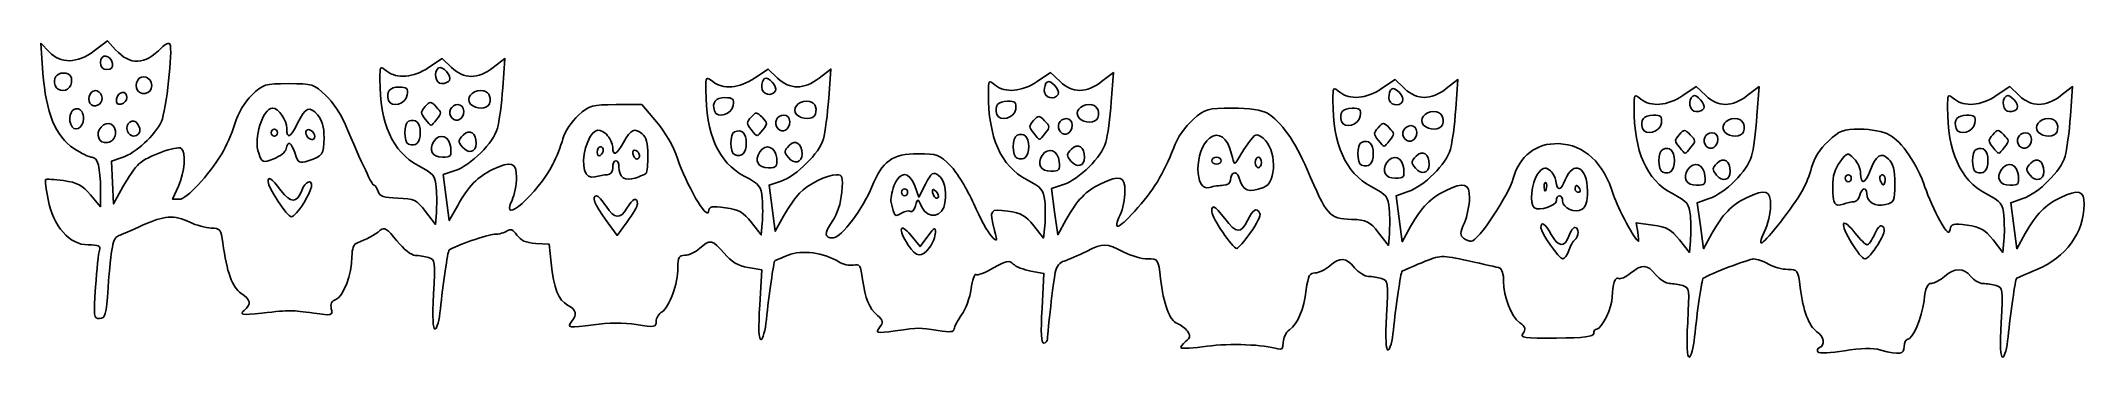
# Model space of a CAD drawing. Header units: centimetres. Extents: x -10.4 to 5.5, y 0.1 to 2.6.
import ezdxf

# ---------------------------------------------------------------- set-up
doc = ezdxf.new("R2010")
doc.units = ezdxf.units.CM
doc.header["$MEASUREMENT"] = 0
doc.layers.add('Layer 1', color=7, linetype='Continuous')

msp = doc.modelspace()

# ---------------------------------------------------------------- linework, layer by layer
at = {"layer": 'Layer 1'}
for points, knots in [([(2.41124, 0.37535), (2.42531, 0.63599), (2.42414, 0.64468), (2.37273, 0.66023), (2.37273, 0.66023), (2.34357, 0.66905), (2.29722, 0.67643), (2.26972, 0.67664), (2.26972, 0.67664), (2.24223, 0.67684), (2.19429, 0.70757), (2.16318, 0.74492), (2.16318, 0.74492), (2.09444, 0.82746), (2.05905, 0.82962), (1.96839, 0.75679), (1.96839, 0.75679), (1.93001, 0.72596), (1.88883, 0.70755), (1.87689, 0.71588), (1.87689, 0.71588), (1.84977, 0.73479), (1.82606, 0.66827), (1.82594, 0.57291), (1.82594, 0.57291), (1.82584, 0.49285), (1.74444, 0.32384), (1.70598, 0.32384), (1.70598, 0.32384), (1.69254, 0.32384), (1.68154, 0.30855), (1.68154, 0.28985), (1.68154, 0.28985), (1.68154, 0.26467), (1.60671, 0.25523), (1.39277, 0.2534), (1.39277, 0.2534), (1.14048, 0.25124), (1.10774, 0.25601), (1.13356, 0.29111), (1.13356, 0.29111), (1.15774, 0.32398), (1.15309, 0.33881), (1.10802, 0.37257), (1.10802, 0.37257), (1.04034, 0.42326), (0.98317, 0.5708), (0.98317, 0.69476), (0.98317, 0.69476), (0.98317, 0.74583), (0.96967, 0.79151), (0.95307, 0.79659), (0.95307, 0.79659), (0.93652, 0.80166), (0.82702, 0.82674), (0.70975, 0.85233), (0.70975, 0.85233), (0.49799, 0.89853), (0.49552, 0.89843), (0.34853, 0.83771), (0.34853, 0.83771), (0.26712, 0.80409), (0.19777, 0.7745), (0.19441, 0.77196), (0.19441, 0.77196), (0.18522, 0.76503), (0.14585, 0.49426), (0.12827, 0.31705), (0.12827, 0.31705), (0.11974, 0.23114), (0.10107, 0.16084), (0.08678, 0.16084), (0.08678, 0.16084), (0.06896, 0.16084), (0.06536, 0.24531), (0.07531, 0.42968), (0.07531, 0.42968), (0.08939, 0.69033), (0.08821, 0.69901), (0.03681, 0.71456), (0.03681, 0.71456), (0.00764, 0.72338), (-0.03871, 0.73077), (-0.0662, 0.73097), (-0.0662, 0.73097), (-0.09369, 0.73117), (-0.14164, 0.7619), (-0.17275, 0.79926), (-0.17275, 0.79926), (-0.24048, 0.88059), (-0.28506, 0.88373), (-0.3654, 0.81284), (-0.3654, 0.81284), (-0.39851, 0.78362), (-0.44932, 0.75944), (-0.47831, 0.75911), (-0.47831, 0.75911), (-0.52269, 0.7586), (-0.53365, 0.73811), (-0.54767, 0.62947), (-0.54767, 0.62947), (-0.56765, 0.47452), (-0.61489, 0.36233), (-0.67922, 0.317), (-0.67922, 0.317), (-0.70529, 0.29864), (-0.72663, 0.25516), (-0.72663, 0.2204), (-0.72663, 0.2204), (-0.72663, 0.17326), (-0.73735, 0.16055), (-0.76877, 0.17041), (-0.76877, 0.17041), (-0.87546, 0.20391), (-1.14146, 0.21375), (-1.31661, 0.19069), (-1.31661, 0.19069), (-1.42255, 0.17674), (-1.51387, 0.17055), (-1.51954, 0.17695), (-1.51954, 0.17695), (-1.52521, 0.18334), (-1.50937, 0.20546), (-1.48435, 0.2261), (-1.48435, 0.2261), (-1.44621, 0.25756), (-1.44393, 0.27052), (-1.47022, 0.30627), (-1.47022, 0.30627), (-1.48747, 0.32972), (-1.52247, 0.35638), (-1.54799, 0.36552), (-1.54799, 0.36552), (-1.60678, 0.38657), (-1.65718, 0.52164), (-1.67868, 0.71582), (-1.67868, 0.71582), (-1.69537, 0.86651), (-1.69581, 0.86717), (-1.77828, 0.86717), (-1.77828, 0.86717), (-1.82383, 0.86717), (-1.90657, 0.89045), (-1.96213, 0.91891), (-1.96213, 0.91891), (-2.10393, 0.99153), (-2.121, 0.99193), (-2.25203, 0.9258), (-2.25203, 0.9258), (-2.31617, 0.89343), (-2.3941, 0.85974), (-2.4252, 0.85093), (-2.4252, 0.85093), (-2.46124, 0.84073), (-2.48672, 0.80874), (-2.49546, 0.76275), (-2.49546, 0.76275), (-2.51, 0.68614), (-2.55484, 0.30635), (-2.55609, 0.24914), (-2.55609, 0.24914), (-2.5565, 0.23046), (-2.56931, 0.21518), (-2.58456, 0.21518), (-2.58456, 0.21518), (-2.60458, 0.21518), (-2.60823, 0.29003), (-2.59772, 0.48467), (-2.59772, 0.48467), (-2.59772, 0.48467), (-2.58317, 0.75416), (-2.58317, 0.75416), (-2.58317, 0.75416), (-2.58317, 0.75416), (-2.68439, 0.77287), (-2.68439, 0.77287), (-2.68439, 0.77287), (-2.74006, 0.78317), (-2.80197, 0.80783), (-2.82196, 0.82767), (-2.82196, 0.82767), (-2.85255, 0.85804), (-2.87672, 0.85323), (-2.97446, 0.79734), (-2.97446, 0.79734), (-3.03835, 0.7608), (-3.09986, 0.73736), (-3.11116, 0.74524), (-3.11116, 0.74524), (-3.12246, 0.75311), (-3.13916, 0.70344), (-3.14828, 0.63486), (-3.14828, 0.63486), (-3.15746, 0.56579), (-3.19038, 0.47594), (-3.22207, 0.43345), (-3.22207, 0.43345), (-3.25354, 0.39127), (-3.27929, 0.34209), (-3.27929, 0.32416), (-3.27929, 0.32416), (-3.27929, 0.30041), (-3.31354, 0.29704), (-3.40572, 0.31172), (-3.40572, 0.31172), (-3.55631, 0.33571), (-3.54094, 0.33583), (-3.73684, 0.30934), (-3.73684, 0.30934), (-3.88424, 0.28942), (-3.89133, 0.29095), (-3.85843, 0.33574), (-3.85843, 0.33574), (-3.8274, 0.37798), (-3.82911, 0.38833), (-3.87368, 0.42828), (-3.87368, 0.42828), (-3.94099, 0.48861), (-3.96966, 0.55757), (-3.98949, 0.70673), (-3.98949, 0.70673), (-4.00434, 0.81842), (-4.0119, 0.83028), (-4.06141, 0.8196), (-4.06141, 0.8196), (-4.09185, 0.81304), (-4.14235, 0.82394), (-4.17363, 0.84382), (-4.17363, 0.84382), (-4.28687, 0.91579), (-4.46324, 0.93936), (-4.56766, 0.89647), (-4.56766, 0.89647), (-4.62064, 0.87471), (-4.66674, 0.85509), (-4.6701, 0.85288), (-4.6701, 0.85288), (-4.67922, 0.84687), (-4.71857, 0.57658), (-4.73624, 0.39855), (-4.73624, 0.39855), (-4.74476, 0.31264), (-4.76342, 0.24234), (-4.77771, 0.24234), (-4.77771, 0.24234), (-4.79559, 0.24234), (-4.79879, 0.32643), (-4.78799, 0.51234), (-4.78799, 0.51234), (-4.78799, 0.51234), (-4.7723, 0.78234), (-4.7723, 0.78234), (-4.7723, 0.78234), (-4.7723, 0.78234), (-4.87827, 0.80026), (-4.87827, 0.80026), (-4.87827, 0.80026), (-4.95462, 0.81318), (-5.00642, 0.84401), (-5.06363, 0.9106), (-5.06363, 0.9106), (-5.15535, 1.01734), (-5.17232, 1.02074), (-5.25399, 0.94867), (-5.25399, 0.94867), (-5.2871, 0.91945), (-5.33857, 0.89528), (-5.36837, 0.89494), (-5.36837, 0.89494), (-5.41408, 0.89443), (-5.42256, 0.87955), (-5.42256, 0.79981), (-5.42256, 0.79981), (-5.42256, 0.67591), (-5.48874, 0.49241), (-5.54586, 0.45793), (-5.54586, 0.45793), (-5.57076, 0.4429), (-5.59113, 0.40873), (-5.59113, 0.38199), (-5.59113, 0.38199), (-5.59113, 0.33775), (-5.60498, 0.33563), (-5.74538, 0.35841), (-5.74538, 0.35841), (-5.8417, 0.37403), (-5.96606, 0.37353), (-6.0765, 0.35708), (-6.0765, 0.35708), (-6.26501, 0.329), (-6.2909, 0.33313), (-6.24575, 0.38406), (-6.24575, 0.38406), (-6.20129, 0.43421), (-6.21187, 0.47535), (-6.27794, 0.50931), (-6.27794, 0.50931), (-6.3499, 0.5463), (-6.38594, 0.63783), (-6.40671, 0.83626), (-6.40671, 0.83626), (-6.40671, 0.83626), (-6.42195, 0.98194), (-6.42195, 0.98194), (-6.42195, 0.98194), (-6.42195, 0.98194), (-6.52696, 0.9876), (-6.52696, 0.9876), (-6.52696, 0.9876), (-6.60226, 0.99167), (-6.64313, 1.00981), (-6.67145, 1.05176), (-6.67145, 1.05176), (-6.70033, 1.09454), (-6.72063, 1.10326), (-6.74705, 1.08421), (-6.74705, 1.08421), (-6.76692, 1.06989), (-6.81201, 1.05798), (-6.84726, 1.05775), (-6.84726, 1.05775), (-6.89544, 1.05744), (-7.15146, 0.96775), (-7.19868, 0.93464), (-7.19868, 0.93464), (-7.20783, 0.92822), (-7.24719, 0.65772), (-7.26482, 0.48005), (-7.26482, 0.48005), (-7.27334, 0.39414), (-7.29201, 0.32384), (-7.3063, 0.32384), (-7.3063, 0.32384), (-7.32412, 0.32384), (-7.32773, 0.40831), (-7.31777, 0.59268), (-7.31777, 0.59268), (-7.30369, 0.85332), (-7.30487, 0.86201), (-7.35627, 0.87756), (-7.35627, 0.87756), (-7.38544, 0.88638), (-7.43242, 0.89376), (-7.46068, 0.89397), (-7.46068, 0.89397), (-7.49011, 0.89418), (-7.5507, 0.94258), (-7.6025, 1.00727), (-7.6025, 1.00727), (-7.67756, 1.10099), (-7.69955, 1.11482), (-7.73173, 1.08857), (-7.73173, 1.08857), (-7.77517, 1.05316), (-7.8457, 1.01492), (-7.90899, 0.99248), (-7.90899, 0.99248), (-7.93861, 0.98198), (-7.95114, 0.9492), (-7.95114, 0.88216), (-7.95114, 0.88216), (-7.95114, 0.75031), (-8.01809, 0.5739), (-8.076, 0.55316), (-8.076, 0.55316), (-8.10994, 0.54101), (-8.12035, 0.51973), (-8.11135, 0.4809), (-8.11135, 0.4809), (-8.09919, 0.42844), (-8.10557, 0.42685), (-8.24762, 0.44675), (-8.24762, 0.44675), (-8.4242, 0.4715), (-8.41937, 0.47149), (-8.64951, 0.44756), (-8.64951, 0.44756), (-8.80816, 0.43106), (-8.82499, 0.4335), (-8.78798, 0.4676), (-8.78798, 0.4676), (-8.72984, 0.52115), (-8.73497, 0.54939), (-8.8122, 0.60085), (-8.8122, 0.60085), (-8.88019, 0.64616), (-8.92262, 0.76417), (-8.95278, 0.99192), (-8.95278, 0.99192), (-8.96635, 1.09432), (-8.97354, 1.10333), (-9.04416, 1.10633), (-9.04416, 1.10633), (-9.08632, 1.10812), (-9.16072, 1.12839), (-9.20949, 1.15137), (-9.20949, 1.15137), (-9.33183, 1.20904), (-9.40859, 1.20406), (-9.57665, 1.12754), (-9.57665, 1.12754), (-9.65612, 1.09136), (-9.73857, 1.0557), (-9.75986, 1.0483), (-9.75986, 1.0483), (-9.80559, 1.0324), (-9.82025, 0.96098), (-9.84316, 0.64247), (-9.84316, 0.64247), (-9.85847, 0.42961), (-9.86516, 0.40534), (-9.90852, 0.40534), (-9.90852, 0.40534), (-9.95452, 0.40534), (-9.95604, 0.41707), (-9.94044, 0.65024), (-9.94044, 0.65024), (-9.93143, 0.78494), (-9.91788, 0.9133), (-9.91033, 0.93549), (-9.91033, 0.93549), (-9.89952, 0.96725), (-9.91825, 0.97584), (-9.99834, 0.97584), (-9.99834, 0.97584), (-10.14195, 0.97584), (-10.26916, 1.11958), (-10.30839, 1.32618), (-10.30839, 1.32618), (-10.3237, 1.4068), (-10.33265, 1.47679), (-10.32829, 1.48172), (-10.32829, 1.48172), (-10.32392, 1.48664), (-10.26139, 1.48297), (-10.18932, 1.47355), (-10.18932, 1.47355), (-10.08188, 1.45951), (-10.04419, 1.43971), (-9.98002, 1.36361), (-9.98002, 1.36361), (-9.98002, 1.36361), (-9.90175, 1.2708), (-9.90175, 1.2708), (-9.90175, 1.2708), (-9.90175, 1.2708), (-9.90208, 1.40178), (-9.90208, 1.40178), (-9.90208, 1.40178), (-9.90252, 1.57563), (-9.92339, 1.655), (-9.96867, 1.655), (-9.96867, 1.655), (-9.98914, 1.655), (-10.0521, 1.68555), (-10.10857, 1.72288), (-10.10857, 1.72288), (-10.25096, 1.81701), (-10.32641, 2.00092), (-10.34822, 2.30699), (-10.34822, 2.30699), (-10.34822, 2.30699), (-10.36468, 2.53791), (-10.36468, 2.53791), (-10.36468, 2.53791), (-10.36468, 2.53791), (-10.30043, 2.47061), (-10.30043, 2.47061), (-10.30043, 2.47061), (-10.21116, 2.37711), (-10.08378, 2.38042), (-9.95078, 2.47971), (-9.95078, 2.47971), (-9.95078, 2.47971), (-9.84845, 2.5561), (-9.84845, 2.5561), (-9.84845, 2.5561), (-9.84845, 2.5561), (-9.7848, 2.48782), (-9.7848, 2.48782), (-9.7848, 2.48782), (-9.66887, 2.36346), (-9.5599, 2.36798), (-9.42868, 2.5026), (-9.42868, 2.5026), (-9.40028, 2.53174), (-9.37113, 2.54479), (-9.3639, 2.53159), (-9.3639, 2.53159), (-9.33966, 2.48735), (-9.3913, 2.01581), (-9.42951, 1.93246), (-9.42951, 1.93246), (-9.47882, 1.82487), (-9.62696, 1.68808), (-9.73318, 1.65203), (-9.73318, 1.65203), (-9.73318, 1.65203), (-9.81747, 1.62342), (-9.81747, 1.62342), (-9.81747, 1.62342), (-9.81747, 1.62342), (-9.80911, 1.4581), (-9.80911, 1.4581), (-9.80911, 1.4581), (-9.80911, 1.4581), (-9.80075, 1.29278), (-9.80075, 1.29278), (-9.80075, 1.29278), (-9.80075, 1.29278), (-9.72804, 1.42455), (-9.72804, 1.42455), (-9.72804, 1.42455), (-9.68805, 1.49703), (-9.63221, 1.57767), (-9.60395, 1.60375), (-9.60395, 1.60375), (-9.53984, 1.66293), (-9.31012, 1.74696), (-9.27651, 1.72353), (-9.27651, 1.72353), (-9.23663, 1.69572), (-9.24759, 1.53941), (-9.29712, 1.42983), (-9.29712, 1.42983), (-9.29712, 1.42983), (-9.34268, 1.329), (-9.34268, 1.329), (-9.34268, 1.329), (-9.34268, 1.329), (-9.29019, 1.329), (-9.29019, 1.329), (-9.29019, 1.329), (-9.23516, 1.329), (-9.06325, 1.51301), (-8.96026, 1.68217), (-8.96026, 1.68217), (-8.92842, 1.73446), (-8.88356, 1.83837), (-8.86056, 1.91308), (-8.86056, 1.91308), (-8.83381, 1.99999), (-8.7861, 2.08057), (-8.72811, 2.1368), (-8.72811, 2.1368), (-8.64224, 2.22006), (-8.62723, 2.22471), (-8.44313, 2.22509), (-8.44313, 2.22509), (-8.25664, 2.22548), (-8.24496, 2.22177), (-8.15415, 2.13335), (-8.15415, 2.13335), (-8.10209, 2.08267), (-8.03685, 1.98793), (-8.00915, 1.92281), (-8.00915, 1.92281), (-7.86836, 1.59174), (-7.7954, 1.43767), (-7.77942, 1.43767), (-7.77942, 1.43767), (-7.76969, 1.43767), (-7.75561, 1.41627), (-7.74814, 1.39013), (-7.74814, 1.39013), (-7.7375, 1.35291), (-7.70446, 1.34159), (-7.596, 1.33802), (-7.596, 1.33802), (-7.46862, 1.33382), (-7.45129, 1.32543), (-7.38088, 1.23381), (-7.38088, 1.23381), (-7.38088, 1.23381), (-7.30429, 1.13417), (-7.30429, 1.13417), (-7.30429, 1.13417), (-7.30429, 1.13417), (-7.29659, 1.22479), (-7.29659, 1.22479), (-7.29659, 1.22479), (-7.29236, 1.27464), (-7.29276, 1.36152), (-7.29749, 1.41787), (-7.29749, 1.41787), (-7.3054, 1.51217), (-7.31653, 1.5259), (-7.43715, 1.59027), (-7.43715, 1.59027), (-7.63785, 1.69738), (-7.7344, 1.91424), (-7.7344, 2.25791), (-7.7344, 2.25791), (-7.7344, 2.36254), (-7.73346, 2.36367), (-7.68088, 2.32212), (-7.68088, 2.32212), (-7.60211, 2.25988), (-7.47579, 2.27051), (-7.35644, 2.34941), (-7.35644, 2.34941), (-7.35644, 2.34941), (-7.25119, 2.41899), (-7.25119, 2.41899), (-7.25119, 2.41899), (-7.25119, 2.41899), (-7.17789, 2.34941), (-7.17789, 2.34941), (-7.17789, 2.34941), (-7.08275, 2.2591), (-6.9735, 2.2591), (-6.85554, 2.3494), (-6.85554, 2.3494), (-6.85554, 2.3494), (-6.76466, 2.41898), (-6.76466, 2.41898), (-6.76466, 2.41898), (-6.76466, 2.41898), (-6.78114, 2.1932), (-6.78114, 2.1932), (-6.78114, 2.1932), (-6.7902, 2.06902), (-6.80867, 1.92797), (-6.82218, 1.87976), (-6.82218, 1.87976), (-6.85339, 1.76836), (-7.02926, 1.59253), (-7.15041, 1.55158), (-7.15041, 1.55158), (-7.15041, 1.55158), (-7.24355, 1.5201), (-7.24355, 1.5201), (-7.24355, 1.5201), (-7.24355, 1.5201), (-7.21993, 1.3418), (-7.21993, 1.3418), (-7.21993, 1.3418), (-7.21993, 1.3418), (-7.19631, 1.16349), (-7.19631, 1.16349), (-7.19631, 1.16349), (-7.19631, 1.16349), (-7.13122, 1.28021), (-7.13122, 1.28021), (-7.13122, 1.28021), (-7.04825, 1.42898), (-6.97393, 1.50581), (-6.86188, 1.55862), (-6.86188, 1.55862), (-6.71253, 1.62902), (-6.67478, 1.61694), (-6.67495, 1.49879), (-6.67495, 1.49879), (-6.67504, 1.44276), (-6.69065, 1.3633), (-6.70965, 1.32221), (-6.70965, 1.32221), (-6.8076, 1.11038), (-6.5105, 1.37117), (-6.39242, 1.60067), (-6.39242, 1.60067), (-6.36552, 1.65296), (-6.33062, 1.74122), (-6.31488, 1.79679), (-6.31488, 1.79679), (-6.29783, 1.85696), (-6.24897, 1.93114), (-6.1941, 1.98017), (-6.1941, 1.98017), (-6.10828, 2.05685), (-6.08826, 2.0625), (-5.90232, 2.0625), (-5.90232, 2.0625), (-5.90232, 2.0625), (-5.70268, 2.0625), (-5.70268, 2.0625), (-5.70268, 2.0625), (-5.70268, 2.0625), (-5.58958, 1.93012), (-5.58958, 1.93012), (-5.58958, 1.93012), (-5.51956, 1.84817), (-5.45721, 1.73965), (-5.42589, 1.64523), (-5.42589, 1.64523), (-5.35945, 1.44491), (-5.19692, 1.16597), (-5.18546, 1.23259), (-5.18546, 1.23259), (-5.17828, 1.2743), (-5.16, 1.2786), (-5.05301, 1.26373), (-5.05301, 1.26373), (-4.9509, 1.24954), (-4.9153, 1.22929), (-4.8523, 1.14957), (-4.8523, 1.14957), (-4.8523, 1.14957), (-4.77571, 1.05267), (-4.77571, 1.05267), (-4.77571, 1.05267), (-4.77571, 1.05267), (-4.76801, 1.1433), (-4.76801, 1.1433), (-4.76801, 1.1433), (-4.76378, 1.19314), (-4.76418, 1.28002), (-4.76891, 1.33637), (-4.76891, 1.33637), (-4.77682, 1.43067), (-4.78795, 1.4444), (-4.90857, 1.50877), (-4.90857, 1.50877), (-5.10927, 1.61588), (-5.20582, 1.83274), (-5.20582, 2.17641), (-5.20582, 2.17641), (-5.20582, 2.28104), (-5.20488, 2.28217), (-5.1523, 2.24062), (-5.1523, 2.24062), (-5.07354, 2.17838), (-4.94721, 2.18901), (-4.82786, 2.26791), (-4.82786, 2.26791), (-4.82786, 2.26791), (-4.72261, 2.33749), (-4.72261, 2.33749), (-4.72261, 2.33749), (-4.72261, 2.33749), (-4.64931, 2.26791), (-4.64931, 2.26791), (-4.64931, 2.26791), (-4.55417, 2.1776), (-4.44492, 2.1776), (-4.32696, 2.26791), (-4.32696, 2.26791), (-4.32696, 2.26791), (-4.23608, 2.33748), (-4.23608, 2.33748), (-4.23608, 2.33748), (-4.23608, 2.33748), (-4.25256, 2.1117), (-4.25256, 2.1117), (-4.25256, 2.1117), (-4.26162, 1.98752), (-4.28009, 1.84647), (-4.2936, 1.79826), (-4.2936, 1.79826), (-4.32482, 1.68686), (-4.50068, 1.51103), (-4.62183, 1.47008), (-4.62183, 1.47008), (-4.62183, 1.47008), (-4.71497, 1.4386), (-4.71497, 1.4386), (-4.71497, 1.4386), (-4.71497, 1.4386), (-4.69135, 1.2603), (-4.69135, 1.2603), (-4.69135, 1.2603), (-4.69135, 1.2603), (-4.66773, 1.08199), (-4.66773, 1.08199), (-4.66773, 1.08199), (-4.66773, 1.08199), (-4.60264, 1.19871), (-4.60264, 1.19871), (-4.60264, 1.19871), (-4.56684, 1.2629), (-4.51167, 1.34234), (-4.48003, 1.37525), (-4.48003, 1.37525), (-4.41212, 1.44588), (-4.26551, 1.51917), (-4.1921, 1.51917), (-4.1921, 1.51917), (-4.14427, 1.51917), (-4.14102, 1.50837), (-4.15157, 1.38448), (-4.15157, 1.38448), (-4.15911, 1.29597), (-4.18457, 1.21795), (-4.22584, 1.15692), (-4.22584, 1.15692), (-4.29086, 1.06075), (-4.28861, 1.03017), (-4.21651, 1.03017), (-4.21651, 1.03017), (-4.15725, 1.03017), (-3.98264, 1.26188), (-3.91774, 1.42662), (-3.91774, 1.42662), (-3.84058, 1.62249), (-3.75671, 1.68217), (-3.5586, 1.68217), (-3.5586, 1.68217), (-3.41169, 1.68217), (-3.39303, 1.67523), (-3.30868, 1.58926), (-3.30868, 1.58926), (-3.25854, 1.53816), (-3.1772, 1.40555), (-3.12791, 1.29456), (-3.12791, 1.29456), (-3.07863, 1.18357), (-3.01704, 1.07105), (-2.99105, 1.04451), (-2.99105, 1.04451), (-2.9447, 0.9972), (-2.94424, 0.99803), (-2.96705, 1.08775), (-2.96705, 1.08775), (-3.00828, 1.24991), (-3.0038, 1.25638), (-2.86388, 1.23691), (-2.86388, 1.23691), (-2.75969, 1.22241), (-2.72416, 1.2025), (-2.66192, 1.12378), (-2.66192, 1.12378), (-2.66192, 1.12378), (-2.58639, 1.02825), (-2.58639, 1.02825), (-2.58639, 1.02825), (-2.58639, 1.02825), (-2.57645, 1.1243), (-2.57645, 1.1243), (-2.57645, 1.1243), (-2.57098, 1.17712), (-2.57096, 1.26341), (-2.57641, 1.31606), (-2.57641, 1.31606), (-2.58526, 1.40159), (-2.60028, 1.41924), (-2.71726, 1.48167), (-2.71726, 1.48167), (-2.91783, 1.58871), (-3.01439, 1.80566), (-3.01439, 2.14924), (-3.01439, 2.14924), (-3.01439, 2.25387), (-3.01345, 2.255), (-2.96087, 2.21345), (-2.96087, 2.21345), (-2.8821, 2.15122), (-2.75578, 2.16184), (-2.63643, 2.24075), (-2.63643, 2.24075), (-2.63643, 2.24075), (-2.53118, 2.31033), (-2.53118, 2.31033), (-2.53118, 2.31033), (-2.53118, 2.31033), (-2.45787, 2.24075), (-2.45787, 2.24075), (-2.45787, 2.24075), (-2.36273, 2.15044), (-2.25349, 2.15043), (-2.13553, 2.24074), (-2.13553, 2.24074), (-2.13553, 2.24074), (-2.04464, 2.31031), (-2.04464, 2.31031), (-2.04464, 2.31031), (-2.04464, 2.31031), (-2.06112, 2.08453), (-2.06112, 2.08453), (-2.06112, 2.08453), (-2.07018, 1.96035), (-2.08865, 1.81931), (-2.10216, 1.7711), (-2.10216, 1.7711), (-2.13338, 1.6597), (-2.30924, 1.48386), (-2.43039, 1.44292), (-2.43039, 1.44292), (-2.43039, 1.44292), (-2.52354, 1.41144), (-2.52354, 1.41144), (-2.52354, 1.41144), (-2.52354, 1.41144), (-2.49992, 1.23313), (-2.49992, 1.23313), (-2.49992, 1.23313), (-2.49992, 1.23313), (-2.4763, 1.05483), (-2.4763, 1.05483), (-2.4763, 1.05483), (-2.4763, 1.05483), (-2.41121, 1.17154), (-2.41121, 1.17154), (-2.41121, 1.17154), (-2.32823, 1.32032), (-2.25391, 1.39714), (-2.14187, 1.44995), (-2.14187, 1.44995), (-1.99252, 1.52035), (-1.95477, 1.50827), (-1.95494, 1.39013), (-1.95494, 1.39013), (-1.95502, 1.3341), (-1.97147, 1.25282), (-1.99149, 1.2095), (-1.99149, 1.2095), (-2.05017, 1.08257), (-2.01057, 1.09179), (-1.87955, 1.23556), (-1.87955, 1.23556), (-1.73822, 1.39063), (-1.65141, 1.53119), (-1.57855, 1.72292), (-1.57855, 1.72292), (-1.54557, 1.8097), (-1.49046, 1.89063), (-1.42593, 1.94704), (-1.42593, 1.94704), (-1.33018, 2.03074), (-1.31431, 2.03533), (-1.12091, 2.03533), (-1.12091, 2.03533), (-0.98985, 2.03533), (-0.89276, 2.02125), (-0.84941, 1.99597), (-0.84941, 1.99597), (-0.74724, 1.93636), (-0.63213, 1.77381), (-0.54146, 1.56108), (-0.54146, 1.56108), (-0.38675, 1.19809), (-0.37196, 1.18147), (-0.19683, 1.17374), (-0.19683, 1.17374), (-0.0777, 1.16849), (-0.05668, 1.15801), (0.01221, 1.06954), (0.01221, 1.06954), (0.01221, 1.06954), (0.08879, 0.97117), (0.08879, 0.97117), (0.08879, 0.97117), (0.08879, 0.97117), (0.09649, 1.0618), (0.09649, 1.0618), (0.09649, 1.0618), (0.10073, 1.11164), (0.10032, 1.19852), (0.09559, 1.25487), (0.09559, 1.25487), (0.08768, 1.34917), (0.07655, 1.3629), (-0.04406, 1.42727), (-0.04406, 1.42727), (-0.24476, 1.53438), (-0.34132, 1.75124), (-0.34132, 2.09491), (-0.34132, 2.09491), (-0.34132, 2.19954), (-0.34038, 2.20067), (-0.2878, 2.15912), (-0.2878, 2.15912), (-0.20903, 2.09688), (-0.08271, 2.10751), (0.03664, 2.18641), (0.03664, 2.18641), (0.03664, 2.18641), (0.14189, 2.25599), (0.14189, 2.25599), (0.14189, 2.25599), (0.14189, 2.25599), (0.2152, 2.18641), (0.2152, 2.18641), (0.2152, 2.18641), (0.31034, 2.0961), (0.41958, 2.0961), (0.53754, 2.18641), (0.53754, 2.18641), (0.53754, 2.18641), (0.62842, 2.25598), (0.62842, 2.25598), (0.62842, 2.25598), (0.62842, 2.25598), (0.61195, 2.0302), (0.61195, 2.0302), (0.61195, 2.0302), (0.60288, 1.90602), (0.58442, 1.76497), (0.57091, 1.71676), (0.57091, 1.71676), (0.53969, 1.60537), (0.36383, 1.42953), (0.24267, 1.38858), (0.24267, 1.38858), (0.24267, 1.38858), (0.14953, 1.3571), (0.14953, 1.3571), (0.14953, 1.3571), (0.14953, 1.3571), (0.17315, 1.1788), (0.17315, 1.1788), (0.17315, 1.1788), (0.17315, 1.1788), (0.19677, 1.00049), (0.19677, 1.00049), (0.19677, 1.00049), (0.19677, 1.00049), (0.26186, 1.11721), (0.26186, 1.11721), (0.26186, 1.11721), (0.34483, 1.26598), (0.41916, 1.34281), (0.5312, 1.39562), (0.5312, 1.39562), (0.67896, 1.46527), (0.71828, 1.45356), (0.71828, 1.3399), (0.71828, 1.3399), (0.71828, 1.28613), (0.70031, 1.19941), (0.67834, 1.1472), (0.67834, 1.1472), (0.64439, 1.06648), (0.64349, 1.04865), (0.67232, 1.02805), (0.67232, 1.02805), (0.69097, 1.01473), (0.71855, 1.00365), (0.7336, 1.00342), (0.7336, 1.00342), (0.78263, 1.00268), (1.02535, 1.36632), (1.05769, 1.48897), (1.05769, 1.48897), (1.10373, 1.66358), (1.23678, 1.76635), (1.40859, 1.76002), (1.40859, 1.76002), (1.61003, 1.75259), (1.75695, 1.61556), (1.83663, 1.3608), (1.83663, 1.3608), (1.86733, 1.26263), (2.00659, 1.003), (2.02855, 1.003), (2.02855, 1.003), (2.0327, 1.003), (2.0306, 1.03538), (2.0239, 1.07494), (2.0239, 1.07494), (2.0239, 1.07494), (2.01171, 1.14688), (2.01171, 1.14688), (2.01171, 1.14688), (2.01171, 1.14688), (2.14163, 1.12876), (2.14163, 1.12876), (2.14163, 1.12876), (2.25006, 1.11364), (2.28421, 1.09462), (2.34813, 1.01374), (2.34813, 1.01374), (2.34813, 1.01374), (2.42472, 0.91684), (2.42472, 0.91684), (2.42472, 0.91684), (2.42472, 0.91684), (2.43242, 1.00746), (2.43242, 1.00746), (2.43242, 1.00746), (2.43665, 1.05731), (2.43625, 1.14419), (2.43152, 1.20054), (2.43152, 1.20054), (2.4236, 1.29483), (2.41248, 1.30857), (2.29186, 1.37294), (2.29186, 1.37294), (2.09116, 1.48005), (1.99461, 1.69691), (1.99461, 2.04058), (1.99461, 2.04058), (1.99461, 2.14521), (1.99555, 2.14633), (2.04813, 2.10479), (2.04813, 2.10479), (2.12689, 2.04255), (2.25322, 2.05318), (2.37257, 2.13208), (2.37257, 2.13208), (2.37257, 2.13208), (2.47782, 2.20166), (2.47782, 2.20166), (2.47782, 2.20166), (2.47782, 2.20166), (2.55112, 2.13208), (2.55112, 2.13208), (2.55112, 2.13208), (2.64626, 2.04177), (2.7555, 2.04177), (2.87347, 2.13207), (2.87347, 2.13207), (2.87347, 2.13207), (2.96435, 2.20165), (2.96435, 2.20165), (2.96435, 2.20165), (2.96435, 2.20165), (2.94787, 1.97587), (2.94787, 1.97587), (2.94787, 1.97587), (2.93881, 1.85168), (2.92034, 1.71064), (2.90683, 1.66243), (2.90683, 1.66243), (2.87561, 1.55103), (2.69975, 1.3752), (2.5786, 1.33425), (2.5786, 1.33425), (2.5786, 1.33425), (2.48546, 1.30277), (2.48546, 1.30277), (2.48546, 1.30277), (2.48546, 1.30277), (2.50908, 1.12447), (2.50908, 1.12447), (2.50908, 1.12447), (2.50908, 1.12447), (2.5327, 0.94616), (2.5327, 0.94616), (2.5327, 0.94616), (2.5327, 0.94616), (2.59779, 1.06287), (2.59779, 1.06287), (2.59779, 1.06287), (2.68076, 1.21165), (2.75508, 1.28848), (2.86712, 1.34129), (2.86712, 1.34129), (3.01659, 1.41174), (3.0542, 1.39963), (3.0542, 1.28106), (3.0542, 1.28106), (3.0542, 1.22481), (3.03209, 1.13223), (3.00505, 1.07534), (3.00505, 1.07534), (2.9413, 0.94115), (2.98951, 0.97094), (3.12981, 1.15242), (3.12981, 1.15242), (3.28265, 1.35014), (3.33789, 1.44621), (3.37255, 1.57462), (3.37255, 1.57462), (3.39305, 1.65054), (3.43652, 1.7196), (3.50219, 1.78058), (3.50219, 1.78058), (3.59056, 1.86264), (3.61655, 1.87233), (3.74821, 1.87233), (3.74821, 1.87233), (3.83303, 1.87233), (3.92895, 1.85412), (3.97451, 1.82938), (3.97451, 1.82938), (4.07302, 1.77587), (4.19172, 1.60242), (4.25188, 1.42408), (4.25188, 1.42408), (4.27708, 1.34938), (4.32901, 1.23324), (4.36729, 1.166), (4.36729, 1.166), (4.42165, 1.07051), (4.43893, 1.05485), (4.44622, 1.09445), (4.44622, 1.09445), (4.45439, 1.13884), (4.47099, 1.143), (4.57967, 1.1279), (4.57967, 1.1279), (4.68179, 1.1137), (4.71738, 1.09346), (4.78038, 1.01374), (4.78038, 1.01374), (4.78038, 1.01374), (4.85697, 0.91684), (4.85697, 0.91684), (4.85697, 0.91684), (4.85697, 0.91684), (4.86467, 1.00746), (4.86467, 1.00746), (4.86467, 1.00746), (4.8689, 1.05731), (4.8685, 1.14419), (4.86377, 1.20054), (4.86377, 1.20054), (4.85586, 1.29483), (4.84473, 1.30857), (4.72411, 1.37294), (4.72411, 1.37294), (4.52341, 1.48005), (4.42686, 1.69691), (4.42686, 2.04058), (4.42686, 2.04058), (4.42686, 2.14521), (4.4278, 2.14633), (4.48038, 2.10479), (4.48038, 2.10479), (4.55914, 2.04255), (4.68547, 2.05318), (4.80482, 2.13208), (4.80482, 2.13208), (4.80482, 2.13208), (4.91007, 2.20166), (4.91007, 2.20166), (4.91007, 2.20166), (4.91007, 2.20166), (4.98337, 2.13208), (4.98337, 2.13208), (4.98337, 2.13208), (5.07851, 2.04177), (5.18776, 2.04177), (5.30572, 2.13207), (5.30572, 2.13207), (5.30572, 2.13207), (5.3966, 2.20165), (5.3966, 2.20165), (5.3966, 2.20165), (5.3966, 2.20165), (5.38012, 1.97587), (5.38012, 1.97587), (5.38012, 1.97587), (5.37106, 1.85168), (5.35259, 1.71064), (5.33908, 1.66243), (5.33908, 1.66243), (5.30786, 1.55103), (5.132, 1.3752), (5.01085, 1.33425), (5.01085, 1.33425), (5.01085, 1.33425), (4.91771, 1.30277), (4.91771, 1.30277), (4.91771, 1.30277), (4.91771, 1.30277), (4.94133, 1.12447), (4.94133, 1.12447), (4.94133, 1.12447), (4.94133, 1.12447), (4.96495, 0.94616), (4.96495, 0.94616), (4.96495, 0.94616), (4.96495, 0.94616), (5.03004, 1.06287), (5.03004, 1.06287), (5.03004, 1.06287), (5.11301, 1.21165), (5.18733, 1.28848), (5.29937, 1.34129), (5.29937, 1.34129), (5.44536, 1.4101), (5.48645, 1.39884), (5.48645, 1.29002), (5.48645, 1.29002), (5.48645, 1.07257), (5.34481, 0.87766), (5.11898, 0.78434), (5.11898, 0.78434), (5.03632, 0.75019), (4.96595, 0.72017), (4.96258, 0.71763), (4.96258, 0.71763), (4.9534, 0.7107), (4.91403, 0.43993), (4.89644, 0.26272), (4.89644, 0.26272), (4.88792, 0.1768), (4.86925, 0.10651), (4.85496, 0.10651), (4.85496, 0.10651), (4.83714, 0.10651), (4.83353, 0.19098), (4.84349, 0.37535), (4.84349, 0.37535), (4.85757, 0.63599), (4.85639, 0.64468), (4.80498, 0.66023), (4.80498, 0.66023), (4.77582, 0.66905), (4.72926, 0.67643), (4.70151, 0.67664), (4.70151, 0.67664), (4.67376, 0.67684), (4.63144, 0.70146), (4.60747, 0.73134), (4.60747, 0.73134), (4.55263, 0.7997), (4.48025, 0.7997), (4.40278, 0.73134), (4.40278, 0.73134), (4.36966, 0.70212), (4.32398, 0.67794), (4.30126, 0.67761), (4.30126, 0.67761), (4.27005, 0.67716), (4.25609, 0.64421), (4.24419, 0.54301), (4.24419, 0.54301), (4.22799, 0.40529), (4.15752, 0.24234), (4.11415, 0.24234), (4.11415, 0.24234), (4.10071, 0.24234), (4.08971, 0.21789), (4.08971, 0.18801), (4.08971, 0.18801), (4.08971, 0.12676), (4.05499, 0.12157), (3.9091, 0.16102), (3.9091, 0.16102), (3.84433, 0.17854), (3.75168, 0.17679), (3.62627, 0.1557), (3.62627, 0.1557), (3.5237, 0.13844), (3.43159, 0.13421), (3.42158, 0.1463), (3.42158, 0.1463), (3.41157, 0.15839), (3.41693, 0.17374), (3.43349, 0.18041), (3.43349, 0.18041), (3.47985, 0.19909), (3.46919, 0.26521), (3.41369, 0.30324), (3.41369, 0.30324), (3.35086, 0.34628), (3.30541, 0.4658), (3.28348, 0.64569), (3.28348, 0.64569), (3.26687, 0.78197), (3.26432, 0.78567), (3.18714, 0.78567), (3.18714, 0.78567), (3.14354, 0.78567), (3.07683, 0.80394), (3.03889, 0.82626), (3.03889, 0.82626), (3.00095, 0.84858), (2.94851, 0.86691), (2.92235, 0.86701), (2.92235, 0.86701), (2.88719, 0.86713), (2.58287, 0.75063), (2.53033, 0.71694), (2.53033, 0.71694), (2.52122, 0.71109), (2.48187, 0.4409), (2.46419, 0.26272), (2.46419, 0.26272), (2.45567, 0.1768), (2.437, 0.10651), (2.42271, 0.10651), (2.42271, 0.10651), (2.40488, 0.10651), (2.40128, 0.19098), (2.41124, 0.37535)], [0, 0, 0, 0, 0.00291545, 0.00291545, 0.00291545, 0.00291545, 0.0058309, 0.0058309, 0.0058309, 0.0058309, 0.00874636, 0.00874636, 0.00874636, 0.00874636, 0.01166181, 0.01166181, 0.01166181, 0.01166181, 0.01457726, 0.01457726, 0.01457726, 0.01457726, 0.01749271, 0.01749271, 0.01749271, 0.01749271, 0.02040816, 0.02040816, 0.02040816, 0.02040816, 0.02332362, 0.02332362, 0.02332362, 0.02332362, 0.02623907, 0.02623907, 0.02623907, 0.02623907, 0.02915452, 0.02915452, 0.02915452, 0.02915452, 0.03206997, 0.03206997, 0.03206997, 0.03206997, 0.03498542, 0.03498542, 0.03498542, 0.03498542, 0.03790087, 0.03790087, 0.03790087, 0.03790087, 0.04081633, 0.04081633, 0.04081633, 0.04081633, 0.04373178, 0.04373178, 0.04373178, 0.04373178, 0.04664723, 0.04664723, 0.04664723, 0.04664723, 0.04956268, 0.04956268, 0.04956268, 0.04956268, 0.05247813, 0.05247813, 0.05247813, 0.05247813, 0.05539359, 0.05539359, 0.05539359, 0.05539359, 0.05830904, 0.05830904, 0.05830904, 0.05830904, 0.06122449, 0.06122449, 0.06122449, 0.06122449, 0.06413994, 0.06413994, 0.06413994, 0.06413994, 0.06705539, 0.06705539, 0.06705539, 0.06705539, 0.06997085, 0.06997085, 0.06997085, 0.06997085, 0.0728863, 0.0728863, 0.0728863, 0.0728863, 0.07580175, 0.07580175, 0.07580175, 0.07580175, 0.0787172, 0.0787172, 0.0787172, 0.0787172, 0.08163265, 0.08163265, 0.08163265, 0.08163265, 0.0845481, 0.0845481, 0.0845481, 0.0845481, 0.08746356, 0.08746356, 0.08746356, 0.08746356, 0.09037901, 0.09037901, 0.09037901, 0.09037901, 0.09329446, 0.09329446, 0.09329446, 0.09329446, 0.09620991, 0.09620991, 0.09620991, 0.09620991, 0.09912536, 0.09912536, 0.09912536, 0.09912536, 0.10204082, 0.10204082, 0.10204082, 0.10204082, 0.10495627, 0.10495627, 0.10495627, 0.10495627, 0.10787172, 0.10787172, 0.10787172, 0.10787172, 0.11078717, 0.11078717, 0.11078717, 0.11078717, 0.11370262, 0.11370262, 0.11370262, 0.11370262, 0.11661808, 0.11661808, 0.11661808, 0.11661808, 0.11953353, 0.11953353, 0.11953353, 0.11953353, 0.12244898, 0.12244898, 0.12244898, 0.12244898, 0.12536443, 0.12536443, 0.12536443, 0.12536443, 0.12827988, 0.12827988, 0.12827988, 0.12827988, 0.13119534, 0.13119534, 0.13119534, 0.13119534, 0.13411079, 0.13411079, 0.13411079, 0.13411079, 0.13702624, 0.13702624, 0.13702624, 0.13702624, 0.13994169, 0.13994169, 0.13994169, 0.13994169, 0.14285714, 0.14285714, 0.14285714, 0.14285714, 0.14577259, 0.14577259, 0.14577259, 0.14577259, 0.14868805, 0.14868805, 0.14868805, 0.14868805, 0.1516035, 0.1516035, 0.1516035, 0.1516035, 0.15451895, 0.15451895, 0.15451895, 0.15451895, 0.1574344, 0.1574344, 0.1574344, 0.1574344, 0.16034985, 0.16034985, 0.16034985, 0.16034985, 0.16326531, 0.16326531, 0.16326531, 0.16326531, 0.16618076, 0.16618076, 0.16618076, 0.16618076, 0.16909621, 0.16909621, 0.16909621, 0.16909621, 0.17201166, 0.17201166, 0.17201166, 0.17201166, 0.17492711, 0.17492711, 0.17492711, 0.17492711, 0.17784257, 0.17784257, 0.17784257, 0.17784257, 0.18075802, 0.18075802, 0.18075802, 0.18075802, 0.18367347, 0.18367347, 0.18367347, 0.18367347, 0.18658892, 0.18658892, 0.18658892, 0.18658892, 0.18950437, 0.18950437, 0.18950437, 0.18950437, 0.19241983, 0.19241983, 0.19241983, 0.19241983, 0.19533528, 0.19533528, 0.19533528, 0.19533528, 0.19825073, 0.19825073, 0.19825073, 0.19825073, 0.20116618, 0.20116618, 0.20116618, 0.20116618, 0.20408163, 0.20408163, 0.20408163, 0.20408163, 0.20699708, 0.20699708, 0.20699708, 0.20699708, 0.20991254, 0.20991254, 0.20991254, 0.20991254, 0.21282799, 0.21282799, 0.21282799, 0.21282799, 0.21574344, 0.21574344, 0.21574344, 0.21574344, 0.21865889, 0.21865889, 0.21865889, 0.21865889, 0.22157434, 0.22157434, 0.22157434, 0.22157434, 0.2244898, 0.2244898, 0.2244898, 0.2244898, 0.22740525, 0.22740525, 0.22740525, 0.22740525, 0.2303207, 0.2303207, 0.2303207, 0.2303207, 0.23323615, 0.23323615, 0.23323615, 0.23323615, 0.2361516, 0.2361516, 0.2361516, 0.2361516, 0.23906706, 0.23906706, 0.23906706, 0.23906706, 0.24198251, 0.24198251, 0.24198251, 0.24198251, 0.24489796, 0.24489796, 0.24489796, 0.24489796, 0.24781341, 0.24781341, 0.24781341, 0.24781341, 0.25072886, 0.25072886, 0.25072886, 0.25072886, 0.25364431, 0.25364431, 0.25364431, 0.25364431, 0.25655977, 0.25655977, 0.25655977, 0.25655977, 0.25947522, 0.25947522, 0.25947522, 0.25947522, 0.26239067, 0.26239067, 0.26239067, 0.26239067, 0.26530612, 0.26530612, 0.26530612, 0.26530612, 0.26822157, 0.26822157, 0.26822157, 0.26822157, 0.27113703, 0.27113703, 0.27113703, 0.27113703, 0.27405248, 0.27405248, 0.27405248, 0.27405248, 0.27696793, 0.27696793, 0.27696793, 0.27696793, 0.27988338, 0.27988338, 0.27988338, 0.27988338, 0.28279883, 0.28279883, 0.28279883, 0.28279883, 0.28571429, 0.28571429, 0.28571429, 0.28571429, 0.28862974, 0.28862974, 0.28862974, 0.28862974, 0.29154519, 0.29154519, 0.29154519, 0.29154519, 0.29446064, 0.29446064, 0.29446064, 0.29446064, 0.29737609, 0.29737609, 0.29737609, 0.29737609, 0.30029155, 0.30029155, 0.30029155, 0.30029155, 0.303207, 0.303207, 0.303207, 0.303207, 0.30612245, 0.30612245, 0.30612245, 0.30612245, 0.3090379, 0.3090379, 0.3090379, 0.3090379, 0.31195335, 0.31195335, 0.31195335, 0.31195335, 0.3148688, 0.3148688, 0.3148688, 0.3148688, 0.31778426, 0.31778426, 0.31778426, 0.31778426, 0.32069971, 0.32069971, 0.32069971, 0.32069971, 0.32361516, 0.32361516, 0.32361516, 0.32361516, 0.32653061, 0.32653061, 0.32653061, 0.32653061, 0.32944606, 0.32944606, 0.32944606, 0.32944606, 0.33236152, 0.33236152, 0.33236152, 0.33236152, 0.33527697, 0.33527697, 0.33527697, 0.33527697, 0.33819242, 0.33819242, 0.33819242, 0.33819242, 0.34110787, 0.34110787, 0.34110787, 0.34110787, 0.34402332, 0.34402332, 0.34402332, 0.34402332, 0.34693878, 0.34693878, 0.34693878, 0.34693878, 0.34985423, 0.34985423, 0.34985423, 0.34985423, 0.35276968, 0.35276968, 0.35276968, 0.35276968, 0.35568513, 0.35568513, 0.35568513, 0.35568513, 0.35860058, 0.35860058, 0.35860058, 0.35860058, 0.36151603, 0.36151603, 0.36151603, 0.36151603, 0.36443149, 0.36443149, 0.36443149, 0.36443149, 0.36734694, 0.36734694, 0.36734694, 0.36734694, 0.37026239, 0.37026239, 0.37026239, 0.37026239, 0.37317784, 0.37317784, 0.37317784, 0.37317784, 0.37609329, 0.37609329, 0.37609329, 0.37609329, 0.37900875, 0.37900875, 0.37900875, 0.37900875, 0.3819242, 0.3819242, 0.3819242, 0.3819242, 0.38483965, 0.38483965, 0.38483965, 0.38483965, 0.3877551, 0.3877551, 0.3877551, 0.3877551, 0.39067055, 0.39067055, 0.39067055, 0.39067055, 0.39358601, 0.39358601, 0.39358601, 0.39358601, 0.39650146, 0.39650146, 0.39650146, 0.39650146, 0.39941691, 0.39941691, 0.39941691, 0.39941691, 0.40233236, 0.40233236, 0.40233236, 0.40233236, 0.40524781, 0.40524781, 0.40524781, 0.40524781, 0.40816327, 0.40816327, 0.40816327, 0.40816327, 0.41107872, 0.41107872, 0.41107872, 0.41107872, 0.41399417, 0.41399417, 0.41399417, 0.41399417, 0.41690962, 0.41690962, 0.41690962, 0.41690962, 0.41982507, 0.41982507, 0.41982507, 0.41982507, 0.42274052, 0.42274052, 0.42274052, 0.42274052, 0.42565598, 0.42565598, 0.42565598, 0.42565598, 0.42857143, 0.42857143, 0.42857143, 0.42857143, 0.43148688, 0.43148688, 0.43148688, 0.43148688, 0.43440233, 0.43440233, 0.43440233, 0.43440233, 0.43731778, 0.43731778, 0.43731778, 0.43731778, 0.44023324, 0.44023324, 0.44023324, 0.44023324, 0.44314869, 0.44314869, 0.44314869, 0.44314869, 0.44606414, 0.44606414, 0.44606414, 0.44606414, 0.44897959, 0.44897959, 0.44897959, 0.44897959, 0.45189504, 0.45189504, 0.45189504, 0.45189504, 0.4548105, 0.4548105, 0.4548105, 0.4548105, 0.45772595, 0.45772595, 0.45772595, 0.45772595, 0.4606414, 0.4606414, 0.4606414, 0.4606414, 0.46355685, 0.46355685, 0.46355685, 0.46355685, 0.4664723, 0.4664723, 0.4664723, 0.4664723, 0.46938776, 0.46938776, 0.46938776, 0.46938776, 0.47230321, 0.47230321, 0.47230321, 0.47230321, 0.47521866, 0.47521866, 0.47521866, 0.47521866, 0.47813411, 0.47813411, 0.47813411, 0.47813411, 0.48104956, 0.48104956, 0.48104956, 0.48104956, 0.48396501, 0.48396501, 0.48396501, 0.48396501, 0.48688047, 0.48688047, 0.48688047, 0.48688047, 0.48979592, 0.48979592, 0.48979592, 0.48979592, 0.49271137, 0.49271137, 0.49271137, 0.49271137, 0.49562682, 0.49562682, 0.49562682, 0.49562682, 0.49854227, 0.49854227, 0.49854227, 0.49854227, 0.50145773, 0.50145773, 0.50145773, 0.50145773, 0.50437318, 0.50437318, 0.50437318, 0.50437318, 0.50728863, 0.50728863, 0.50728863, 0.50728863, 0.51020408, 0.51020408, 0.51020408, 0.51020408, 0.51311953, 0.51311953, 0.51311953, 0.51311953, 0.51603499, 0.51603499, 0.51603499, 0.51603499, 0.51895044, 0.51895044, 0.51895044, 0.51895044, 0.52186589, 0.52186589, 0.52186589, 0.52186589, 0.52478134, 0.52478134, 0.52478134, 0.52478134, 0.52769679, 0.52769679, 0.52769679, 0.52769679, 0.53061224, 0.53061224, 0.53061224, 0.53061224, 0.5335277, 0.5335277, 0.5335277, 0.5335277, 0.53644315, 0.53644315, 0.53644315, 0.53644315, 0.5393586, 0.5393586, 0.5393586, 0.5393586, 0.54227405, 0.54227405, 0.54227405, 0.54227405, 0.5451895, 0.5451895, 0.5451895, 0.5451895, 0.54810496, 0.54810496, 0.54810496, 0.54810496, 0.55102041, 0.55102041, 0.55102041, 0.55102041, 0.55393586, 0.55393586, 0.55393586, 0.55393586, 0.55685131, 0.55685131, 0.55685131, 0.55685131, 0.55976676, 0.55976676, 0.55976676, 0.55976676, 0.56268222, 0.56268222, 0.56268222, 0.56268222, 0.56559767, 0.56559767, 0.56559767, 0.56559767, 0.56851312, 0.56851312, 0.56851312, 0.56851312, 0.57142857, 0.57142857, 0.57142857, 0.57142857, 0.57434402, 0.57434402, 0.57434402, 0.57434402, 0.57725948, 0.57725948, 0.57725948, 0.57725948, 0.58017493, 0.58017493, 0.58017493, 0.58017493, 0.58309038, 0.58309038, 0.58309038, 0.58309038, 0.58600583, 0.58600583, 0.58600583, 0.58600583, 0.58892128, 0.58892128, 0.58892128, 0.58892128, 0.59183673, 0.59183673, 0.59183673, 0.59183673, 0.59475219, 0.59475219, 0.59475219, 0.59475219, 0.59766764, 0.59766764, 0.59766764, 0.59766764, 0.60058309, 0.60058309, 0.60058309, 0.60058309, 0.60349854, 0.60349854, 0.60349854, 0.60349854, 0.60641399, 0.60641399, 0.60641399, 0.60641399, 0.60932945, 0.60932945, 0.60932945, 0.60932945, 0.6122449, 0.6122449, 0.6122449, 0.6122449, 0.61516035, 0.61516035, 0.61516035, 0.61516035, 0.6180758, 0.6180758, 0.6180758, 0.6180758, 0.62099125, 0.62099125, 0.62099125, 0.62099125, 0.62390671, 0.62390671, 0.62390671, 0.62390671, 0.62682216, 0.62682216, 0.62682216, 0.62682216, 0.62973761, 0.62973761, 0.62973761, 0.62973761, 0.63265306, 0.63265306, 0.63265306, 0.63265306, 0.63556851, 0.63556851, 0.63556851, 0.63556851, 0.63848397, 0.63848397, 0.63848397, 0.63848397, 0.64139942, 0.64139942, 0.64139942, 0.64139942, 0.64431487, 0.64431487, 0.64431487, 0.64431487, 0.64723032, 0.64723032, 0.64723032, 0.64723032, 0.65014577, 0.65014577, 0.65014577, 0.65014577, 0.65306122, 0.65306122, 0.65306122, 0.65306122, 0.65597668, 0.65597668, 0.65597668, 0.65597668, 0.65889213, 0.65889213, 0.65889213, 0.65889213, 0.66180758, 0.66180758, 0.66180758, 0.66180758, 0.66472303, 0.66472303, 0.66472303, 0.66472303, 0.66763848, 0.66763848, 0.66763848, 0.66763848, 0.67055394, 0.67055394, 0.67055394, 0.67055394, 0.67346939, 0.67346939, 0.67346939, 0.67346939, 0.67638484, 0.67638484, 0.67638484, 0.67638484, 0.67930029, 0.67930029, 0.67930029, 0.67930029, 0.68221574, 0.68221574, 0.68221574, 0.68221574, 0.6851312, 0.6851312, 0.6851312, 0.6851312, 0.68804665, 0.68804665, 0.68804665, 0.68804665, 0.6909621, 0.6909621, 0.6909621, 0.6909621, 0.69387755, 0.69387755, 0.69387755, 0.69387755, 0.696793, 0.696793, 0.696793, 0.696793, 0.69970845, 0.69970845, 0.69970845, 0.69970845, 0.70262391, 0.70262391, 0.70262391, 0.70262391, 0.70553936, 0.70553936, 0.70553936, 0.70553936, 0.70845481, 0.70845481, 0.70845481, 0.70845481, 0.71137026, 0.71137026, 0.71137026, 0.71137026, 0.71428571, 0.71428571, 0.71428571, 0.71428571, 0.71720117, 0.71720117, 0.71720117, 0.71720117, 0.72011662, 0.72011662, 0.72011662, 0.72011662, 0.72303207, 0.72303207, 0.72303207, 0.72303207, 0.72594752, 0.72594752, 0.72594752, 0.72594752, 0.72886297, 0.72886297, 0.72886297, 0.72886297, 0.73177843, 0.73177843, 0.73177843, 0.73177843, 0.73469388, 0.73469388, 0.73469388, 0.73469388, 0.73760933, 0.73760933, 0.73760933, 0.73760933, 0.74052478, 0.74052478, 0.74052478, 0.74052478, 0.74344023, 0.74344023, 0.74344023, 0.74344023, 0.74635569, 0.74635569, 0.74635569, 0.74635569, 0.74927114, 0.74927114, 0.74927114, 0.74927114, 0.75218659, 0.75218659, 0.75218659, 0.75218659, 0.75510204, 0.75510204, 0.75510204, 0.75510204, 0.75801749, 0.75801749, 0.75801749, 0.75801749, 0.76093294, 0.76093294, 0.76093294, 0.76093294, 0.7638484, 0.7638484, 0.7638484, 0.7638484, 0.76676385, 0.76676385, 0.76676385, 0.76676385, 0.7696793, 0.7696793, 0.7696793, 0.7696793, 0.77259475, 0.77259475, 0.77259475, 0.77259475, 0.7755102, 0.7755102, 0.7755102, 0.7755102, 0.77842566, 0.77842566, 0.77842566, 0.77842566, 0.78134111, 0.78134111, 0.78134111, 0.78134111, 0.78425656, 0.78425656, 0.78425656, 0.78425656, 0.78717201, 0.78717201, 0.78717201, 0.78717201, 0.79008746, 0.79008746, 0.79008746, 0.79008746, 0.79300292, 0.79300292, 0.79300292, 0.79300292, 0.79591837, 0.79591837, 0.79591837, 0.79591837, 0.79883382, 0.79883382, 0.79883382, 0.79883382, 0.80174927, 0.80174927, 0.80174927, 0.80174927, 0.80466472, 0.80466472, 0.80466472, 0.80466472, 0.80758017, 0.80758017, 0.80758017, 0.80758017, 0.81049563, 0.81049563, 0.81049563, 0.81049563, 0.81341108, 0.81341108, 0.81341108, 0.81341108, 0.81632653, 0.81632653, 0.81632653, 0.81632653, 0.81924198, 0.81924198, 0.81924198, 0.81924198, 0.82215743, 0.82215743, 0.82215743, 0.82215743, 0.82507289, 0.82507289, 0.82507289, 0.82507289, 0.82798834, 0.82798834, 0.82798834, 0.82798834, 0.83090379, 0.83090379, 0.83090379, 0.83090379, 0.83381924, 0.83381924, 0.83381924, 0.83381924, 0.83673469, 0.83673469, 0.83673469, 0.83673469, 0.83965015, 0.83965015, 0.83965015, 0.83965015, 0.8425656, 0.8425656, 0.8425656, 0.8425656, 0.84548105, 0.84548105, 0.84548105, 0.84548105, 0.8483965, 0.8483965, 0.8483965, 0.8483965, 0.85131195, 0.85131195, 0.85131195, 0.85131195, 0.85422741, 0.85422741, 0.85422741, 0.85422741, 0.85714286, 0.85714286, 0.85714286, 0.85714286, 0.86005831, 0.86005831, 0.86005831, 0.86005831, 0.86297376, 0.86297376, 0.86297376, 0.86297376, 0.86588921, 0.86588921, 0.86588921, 0.86588921, 0.86880466, 0.86880466, 0.86880466, 0.86880466, 0.87172012, 0.87172012, 0.87172012, 0.87172012, 0.87463557, 0.87463557, 0.87463557, 0.87463557, 0.87755102, 0.87755102, 0.87755102, 0.87755102, 0.88046647, 0.88046647, 0.88046647, 0.88046647, 0.88338192, 0.88338192, 0.88338192, 0.88338192, 0.88629738, 0.88629738, 0.88629738, 0.88629738, 0.88921283, 0.88921283, 0.88921283, 0.88921283, 0.89212828, 0.89212828, 0.89212828, 0.89212828, 0.89504373, 0.89504373, 0.89504373, 0.89504373, 0.89795918, 0.89795918, 0.89795918, 0.89795918, 0.90087464, 0.90087464, 0.90087464, 0.90087464, 0.90379009, 0.90379009, 0.90379009, 0.90379009, 0.90670554, 0.90670554, 0.90670554, 0.90670554, 0.90962099, 0.90962099, 0.90962099, 0.90962099, 0.91253644, 0.91253644, 0.91253644, 0.91253644, 0.9154519, 0.9154519, 0.9154519, 0.9154519, 0.91836735, 0.91836735, 0.91836735, 0.91836735, 0.9212828, 0.9212828, 0.9212828, 0.9212828, 0.92419825, 0.92419825, 0.92419825, 0.92419825, 0.9271137, 0.9271137, 0.9271137, 0.9271137, 0.93002915, 0.93002915, 0.93002915, 0.93002915, 0.93294461, 0.93294461, 0.93294461, 0.93294461, 0.93586006, 0.93586006, 0.93586006, 0.93586006, 0.93877551, 0.93877551, 0.93877551, 0.93877551, 0.94169096, 0.94169096, 0.94169096, 0.94169096, 0.94460641, 0.94460641, 0.94460641, 0.94460641, 0.94752187, 0.94752187, 0.94752187, 0.94752187, 0.95043732, 0.95043732, 0.95043732, 0.95043732, 0.95335277, 0.95335277, 0.95335277, 0.95335277, 0.95626822, 0.95626822, 0.95626822, 0.95626822, 0.95918367, 0.95918367, 0.95918367, 0.95918367, 0.96209913, 0.96209913, 0.96209913, 0.96209913, 0.96501458, 0.96501458, 0.96501458, 0.96501458, 0.96793003, 0.96793003, 0.96793003, 0.96793003, 0.97084548, 0.97084548, 0.97084548, 0.97084548, 0.97376093, 0.97376093, 0.97376093, 0.97376093, 0.97667638, 0.97667638, 0.97667638, 0.97667638, 0.97959184, 0.97959184, 0.97959184, 0.97959184, 0.98250729, 0.98250729, 0.98250729, 0.98250729, 0.98542274, 0.98542274, 0.98542274, 0.98542274, 0.98833819, 0.98833819, 0.98833819, 0.98833819, 0.99125364, 0.99125364, 0.99125364, 0.99125364, 0.9941691, 0.9941691, 0.9941691, 0.9941691, 1, 1, 1, 1]), ([(-9.80996, 2.38139), (-9.82205, 2.45221), (-9.90175, 2.4601), (-9.90175, 2.39049), (-9.90175, 2.39049), (-9.90175, 2.35161), (-9.88629, 2.33416), (-9.85183, 2.33416), (-9.85183, 2.33416), (-9.81736, 2.33416), (-9.80439, 2.34879), (-9.80996, 2.38139)], [0, 0, 0, 0, 0.25, 0.25, 0.25, 0.25, 0.5, 0.5, 0.5, 0.5, 1, 1, 1, 1]), ([(-10.13303, 2.21436), (-10.11346, 2.2719), (-10.13532, 2.30699), (-10.19074, 2.30699), (-10.19074, 2.30699), (-10.24487, 2.30699), (-10.27234, 2.26503), (-10.25383, 2.21061), (-10.25383, 2.21061), (-10.23582, 2.15768), (-10.15142, 2.1603), (-10.13303, 2.21436)], [0, 0, 0, 0, 0.25, 0.25, 0.25, 0.25, 0.5, 0.5, 0.5, 0.5, 1, 1, 1, 1]), ([(-9.50441, 2.21154), (-9.50441, 2.2737), (-9.58525, 2.3029), (-9.61368, 2.25101), (-9.61368, 2.25101), (-9.64347, 2.19664), (-9.61128, 2.14038), (-9.55553, 2.14935), (-9.55553, 2.14935), (-9.52303, 2.15458), (-9.50441, 2.17723), (-9.50441, 2.21154)], [0, 0, 0, 0, 0.25, 0.25, 0.25, 0.25, 0.5, 0.5, 0.5, 0.5, 1, 1, 1, 1]), ([(-7.19376, 2.25047), (-7.17594, 2.28301), (-7.24995, 2.3665), (-7.27879, 2.34639), (-7.27879, 2.34639), (-7.32137, 2.3167), (-7.30281, 2.2255), (-7.25419, 2.2255), (-7.25419, 2.2255), (-7.22848, 2.2255), (-7.20129, 2.23673), (-7.19376, 2.25047)], [0, 0, 0, 0, 0.25, 0.25, 0.25, 0.25, 0.5, 0.5, 0.5, 0.5, 1, 1, 1, 1]), ([(-4.66518, 2.16897), (-4.64736, 2.20151), (-4.72137, 2.285), (-4.75021, 2.26489), (-4.75021, 2.26489), (-4.76239, 2.2564), (-4.77235, 2.22573), (-4.77235, 2.19673), (-4.77235, 2.19673), (-4.77235, 2.14187), (-4.6915, 2.12093), (-4.66518, 2.16897)], [0, 0, 0, 0, 0.25, 0.25, 0.25, 0.25, 0.5, 0.5, 0.5, 0.5, 1, 1, 1, 1]), ([(-2.47375, 2.14181), (-2.45592, 2.17434), (-2.52993, 2.25783), (-2.55878, 2.23772), (-2.55878, 2.23772), (-2.57095, 2.22924), (-2.58092, 2.19856), (-2.58092, 2.16956), (-2.58092, 2.16956), (-2.58092, 2.11471), (-2.50007, 2.09377), (-2.47375, 2.14181)], [0, 0, 0, 0, 0.25, 0.25, 0.25, 0.25, 0.5, 0.5, 0.5, 0.5, 1, 1, 1, 1]), ([(-9.89372, 2.1324), (-9.90097, 2.15372), (-9.92234, 2.17116), (-9.94121, 2.17116), (-9.94121, 2.17116), (-9.98895, 2.17116), (-10.01217, 2.08911), (-9.9723, 2.06131), (-9.9723, 2.06131), (-9.93036, 2.03207), (-9.87625, 2.08102), (-9.89372, 2.1324)], [0, 0, 0, 0, 0.25, 0.25, 0.25, 0.25, 0.5, 0.5, 0.5, 0.5, 1, 1, 1, 1]), ([(-9.69706, 2.1172), (-9.69706, 2.17543), (-9.76703, 2.16702), (-9.77718, 2.10757), (-9.77718, 2.10757), (-9.78338, 2.07127), (-9.77357, 2.0602), (-9.74139, 2.06719), (-9.74139, 2.06719), (-9.71701, 2.07249), (-9.69706, 2.09499), (-9.69706, 2.1172)], [0, 0, 0, 0, 0.25, 0.25, 0.25, 0.25, 0.5, 0.5, 0.5, 0.5, 1, 1, 1, 1]), ([(-7.52201, 2.1372), (-7.51551, 2.18888), (-7.52543, 2.19833), (-7.58623, 2.19833), (-7.58623, 2.19833), (-7.65879, 2.19833), (-7.68885, 2.16014), (-7.66757, 2.09499), (-7.66757, 2.09499), (-7.64762, 2.03389), (-7.53075, 2.06779), (-7.52201, 2.1372)], [0, 0, 0, 0, 0.25, 0.25, 0.25, 0.25, 0.5, 0.5, 0.5, 0.5, 1, 1, 1, 1]), ([(-7.29243, 1.94942), (-7.25498, 1.9961), (-7.25534, 2.00236), (-7.29787, 2.04579), (-7.29787, 2.04579), (-7.34033, 2.08914), (-7.34605, 2.08922), (-7.3835, 2.04697), (-7.3835, 2.04697), (-7.42094, 2.00473), (-7.42089, 1.99829), (-7.38263, 1.9506), (-7.38263, 1.9506), (-7.33305, 1.8888), (-7.34098, 1.8889), (-7.29243, 1.94942)], [0, 0, 0, 0, 0.2, 0.2, 0.2, 0.2, 0.4, 0.4, 0.4, 0.4, 0.6, 0.6, 0.6, 0.6, 1, 1, 1, 1]), ([(-7.0842, 2.01107), (-7.0842, 2.04342), (-7.10111, 2.0625), (-7.12978, 2.0625), (-7.12978, 2.0625), (-7.1836, 2.0625), (-7.21154, 1.99969), (-7.17571, 1.95926), (-7.17571, 1.95926), (-7.13987, 1.91884), (-7.0842, 1.95036), (-7.0842, 2.01107)], [0, 0, 0, 0, 0.25, 0.25, 0.25, 0.25, 0.5, 0.5, 0.5, 0.5, 1, 1, 1, 1]), ([(-6.88506, 2.06929), (-6.86682, 2.12825), (-6.89476, 2.17116), (-6.95137, 2.17116), (-6.95137, 2.17116), (-7.02337, 2.17116), (-7.06933, 2.11093), (-7.03064, 2.06728), (-7.03064, 2.06728), (-6.9932, 2.02505), (-6.89833, 2.02635), (-6.88506, 2.06929)], [0, 0, 0, 0, 0.25, 0.25, 0.25, 0.25, 0.5, 0.5, 0.5, 0.5, 1, 1, 1, 1]), ([(-4.99343, 2.0557), (-4.98693, 2.10739), (-4.99685, 2.11683), (-5.05765, 2.11683), (-5.05765, 2.11683), (-5.13021, 2.11683), (-5.16027, 2.07864), (-5.13899, 2.01349), (-5.13899, 2.01349), (-5.11904, 1.95239), (-5.00217, 1.98629), (-4.99343, 2.0557)], [0, 0, 0, 0, 0.25, 0.25, 0.25, 0.25, 0.5, 0.5, 0.5, 0.5, 1, 1, 1, 1]), ([(-4.35648, 1.98779), (-4.33824, 2.04675), (-4.36618, 2.08966), (-4.4228, 2.08966), (-4.4228, 2.08966), (-4.49479, 2.08966), (-4.54076, 2.02943), (-4.50206, 1.98578), (-4.50206, 1.98578), (-4.46462, 1.94355), (-4.36975, 1.94485), (-4.35648, 1.98779)], [0, 0, 0, 0, 0.25, 0.25, 0.25, 0.25, 0.5, 0.5, 0.5, 0.5, 1, 1, 1, 1]), ([(-2.802, 2.02854), (-2.79549, 2.08022), (-2.80541, 2.08966), (-2.86622, 2.08966), (-2.86622, 2.08966), (-2.93878, 2.08966), (-2.96884, 2.05147), (-2.94756, 1.98632), (-2.94756, 1.98632), (-2.92761, 1.92523), (-2.81074, 1.95913), (-2.802, 2.02854)], [0, 0, 0, 0, 0.25, 0.25, 0.25, 0.25, 0.5, 0.5, 0.5, 0.5, 1, 1, 1, 1]), ([(-2.16504, 1.96062), (-2.14681, 2.01959), (-2.17474, 2.0625), (-2.23136, 2.0625), (-2.23136, 2.0625), (-2.30336, 2.0625), (-2.34932, 2.00227), (-2.31063, 1.95862), (-2.31063, 1.95862), (-2.27319, 1.91638), (-2.17832, 1.91769), (-2.16504, 1.96062)], [0, 0, 0, 0, 0.25, 0.25, 0.25, 0.25, 0.5, 0.5, 0.5, 0.5, 1, 1, 1, 1]), ([(0.19932, 2.08747), (0.21714, 2.12001), (0.14313, 2.2035), (0.11429, 2.18339), (0.11429, 2.18339), (0.10211, 2.1749), (0.09215, 2.14423), (0.09215, 2.11523), (0.09215, 2.11523), (0.09215, 2.06037), (0.173, 2.03944), (0.19932, 2.08747)], [0, 0, 0, 0, 0.25, 0.25, 0.25, 0.25, 0.5, 0.5, 0.5, 0.5, 1, 1, 1, 1]), ([(2.53524, 2.03314), (2.55307, 2.06568), (2.47906, 2.14917), (2.45022, 2.12906), (2.45022, 2.12906), (2.40763, 2.09937), (2.42619, 2.00816), (2.47482, 2.00816), (2.47482, 2.00816), (2.50053, 2.00816), (2.52772, 2.0194), (2.53524, 2.03314)], [0, 0, 0, 0, 0.25, 0.25, 0.25, 0.25, 0.5, 0.5, 0.5, 0.5, 1, 1, 1, 1]), ([(4.9675, 2.03314), (4.98532, 2.06568), (4.91131, 2.14917), (4.88247, 2.12906), (4.88247, 2.12906), (4.83989, 2.09937), (4.85845, 2.00816), (4.90707, 2.00816), (4.90707, 2.00816), (4.93278, 2.00816), (4.95997, 2.0194), (4.9675, 2.03314)], [0, 0, 0, 0, 0.25, 0.25, 0.25, 0.25, 0.5, 0.5, 0.5, 0.5, 1, 1, 1, 1]), ([(-10.0342, 1.95383), (-10.0342, 1.99625), (-10.04976, 2.02438), (-10.07642, 2.03017), (-10.07642, 2.03017), (-10.12409, 2.04053), (-10.15509, 1.97548), (-10.13318, 1.91107), (-10.13318, 1.91107), (-10.11021, 1.84355), (-10.0342, 1.87639), (-10.0342, 1.95383)], [0, 0, 0, 0, 0.25, 0.25, 0.25, 0.25, 0.5, 0.5, 0.5, 0.5, 1, 1, 1, 1]), ([(-9.78609, 1.83492), (-9.77682, 1.90821), (-9.8491, 1.94338), (-9.89728, 1.88902), (-9.89728, 1.88902), (-9.94635, 1.83367), (-9.91509, 1.75775), (-9.84768, 1.76855), (-9.84768, 1.76855), (-9.81389, 1.77396), (-9.79063, 1.79903), (-9.78609, 1.83492)], [0, 0, 0, 0, 0.25, 0.25, 0.25, 0.25, 0.5, 0.5, 0.5, 0.5, 1, 1, 1, 1]), ([(-9.60008, 1.84635), (-9.59154, 1.86195), (-9.59775, 1.89266), (-9.6139, 1.91461), (-9.6139, 1.91461), (-9.64984, 1.96347), (-9.71352, 1.91694), (-9.69305, 1.85676), (-9.69305, 1.85676), (-9.67767, 1.81153), (-9.62254, 1.80536), (-9.60008, 1.84635)], [0, 0, 0, 0, 0.25, 0.25, 0.25, 0.25, 0.5, 0.5, 0.5, 0.5, 1, 1, 1, 1]), ([(-8.46111, 1.7203), (-8.44918, 1.78674), (-8.42209, 1.77215), (-8.39235, 1.68327), (-8.39235, 1.68327), (-8.36764, 1.60943), (-8.35942, 1.60482), (-8.29153, 1.62678), (-8.29153, 1.62678), (-8.177, 1.66384), (-8.16787, 1.67707), (-8.16787, 1.80602), (-8.16787, 1.80602), (-8.16787, 1.89166), (-8.18228, 1.94292), (-8.21754, 1.9827), (-8.21754, 1.9827), (-8.28133, 2.05465), (-8.31317, 2.04139), (-8.37257, 1.91811), (-8.37257, 1.91811), (-8.4271, 1.80492), (-8.45685, 1.7904), (-8.45685, 1.87698), (-8.45685, 1.87698), (-8.45685, 1.94288), (-8.52069, 2.03533), (-8.56618, 2.03533), (-8.56618, 2.03533), (-8.64425, 2.03533), (-8.71709, 1.80065), (-8.67479, 1.68543), (-8.67479, 1.68543), (-8.64718, 1.61023), (-8.64417, 1.60914), (-8.55767, 1.6426), (-8.55767, 1.6426), (-8.50884, 1.66148), (-8.46539, 1.69645), (-8.46111, 1.7203)], [0, 0, 0, 0, 0.09090909, 0.09090909, 0.09090909, 0.09090909, 0.18181818, 0.18181818, 0.18181818, 0.18181818, 0.27272727, 0.27272727, 0.27272727, 0.27272727, 0.36363636, 0.36363636, 0.36363636, 0.36363636, 0.45454545, 0.45454545, 0.45454545, 0.45454545, 0.54545455, 0.54545455, 0.54545455, 0.54545455, 0.63636364, 0.63636364, 0.63636364, 0.63636364, 0.72727273, 0.72727273, 0.72727273, 0.72727273, 0.81818182, 0.81818182, 0.81818182, 0.81818182, 1, 1, 1, 1]), ([(-7.42134, 1.84581), (-7.42134, 1.92272), (-7.45608, 1.95639), (-7.51165, 1.93334), (-7.51165, 1.93334), (-7.5508, 1.9171), (-7.5508, 1.77175), (-7.51165, 1.75635), (-7.51165, 1.75635), (-7.45608, 1.73448), (-7.42134, 1.76889), (-7.42134, 1.84581)], [0, 0, 0, 0, 0.25, 0.25, 0.25, 0.25, 0.5, 0.5, 0.5, 0.5, 1, 1, 1, 1]), ([(-4.76385, 1.86792), (-4.7264, 1.9146), (-4.72676, 1.92087), (-4.7693, 1.96429), (-4.7693, 1.96429), (-4.81175, 2.00764), (-4.81747, 2.00772), (-4.85492, 1.96547), (-4.85492, 1.96547), (-4.89237, 1.92323), (-4.89231, 1.91679), (-4.85405, 1.8691), (-4.85405, 1.8691), (-4.80447, 1.8073), (-4.8124, 1.8074), (-4.76385, 1.86792)], [0, 0, 0, 0, 0.2, 0.2, 0.2, 0.2, 0.4, 0.4, 0.4, 0.4, 0.6, 0.6, 0.6, 0.6, 1, 1, 1, 1]), ([(-4.55562, 1.92957), (-4.55562, 1.96192), (-4.57253, 1.981), (-4.6012, 1.981), (-4.6012, 1.981), (-4.65502, 1.981), (-4.68296, 1.91819), (-4.64713, 1.87776), (-4.64713, 1.87776), (-4.61129, 1.83734), (-4.55562, 1.86886), (-4.55562, 1.92957)], [0, 0, 0, 0, 0.25, 0.25, 0.25, 0.25, 0.5, 0.5, 0.5, 0.5, 1, 1, 1, 1]), ([(-2.57241, 1.84076), (-2.53497, 1.88743), (-2.53532, 1.8937), (-2.57786, 1.93713), (-2.57786, 1.93713), (-2.62032, 1.98047), (-2.62604, 1.98055), (-2.66348, 1.93831), (-2.66348, 1.93831), (-2.70093, 1.89606), (-2.70087, 1.88963), (-2.66261, 1.84194), (-2.66261, 1.84194), (-2.61303, 1.78013), (-2.62096, 1.78024), (-2.57241, 1.84076)], [0, 0, 0, 0, 0.2, 0.2, 0.2, 0.2, 0.4, 0.4, 0.4, 0.4, 0.6, 0.6, 0.6, 0.6, 1, 1, 1, 1]), ([(-2.36418, 1.9024), (-2.36418, 1.93475), (-2.3811, 1.95383), (-2.40977, 1.95383), (-2.40977, 1.95383), (-2.46359, 1.95383), (-2.49153, 1.89102), (-2.45569, 1.8506), (-2.45569, 1.8506), (-2.41986, 1.81017), (-2.36418, 1.84169), (-2.36418, 1.9024)], [0, 0, 0, 0, 0.25, 0.25, 0.25, 0.25, 0.5, 0.5, 0.5, 0.5, 1, 1, 1, 1]), ([(-0.12893, 1.97421), (-0.12242, 2.02589), (-0.13234, 2.03533), (-0.19315, 2.03533), (-0.19315, 2.03533), (-0.26571, 2.03533), (-0.29577, 1.99714), (-0.27449, 1.93199), (-0.27449, 1.93199), (-0.25454, 1.87089), (-0.13767, 1.90479), (-0.12893, 1.97421)], [0, 0, 0, 0, 0.25, 0.25, 0.25, 0.25, 0.5, 0.5, 0.5, 0.5, 1, 1, 1, 1]), ([(0.10065, 1.78642), (0.1381, 1.8331), (0.13775, 1.83937), (0.09521, 1.88279), (0.09521, 1.88279), (0.05275, 1.92614), (0.04703, 1.92622), (0.00959, 1.88397), (0.00959, 1.88397), (-0.02786, 1.84173), (-0.0278, 1.8353), (0.01046, 1.7876), (0.01046, 1.7876), (0.06004, 1.7258), (0.05211, 1.7259), (0.10065, 1.78642)], [0, 0, 0, 0, 0.2, 0.2, 0.2, 0.2, 0.4, 0.4, 0.4, 0.4, 0.6, 0.6, 0.6, 0.6, 1, 1, 1, 1]), ([(0.50803, 1.90629), (0.52626, 1.96526), (0.49833, 2.00816), (0.44171, 2.00816), (0.44171, 2.00816), (0.36971, 2.00816), (0.32375, 1.94793), (0.36244, 1.90428), (0.36244, 1.90428), (0.39988, 1.86205), (0.49475, 1.86335), (0.50803, 1.90629)], [0, 0, 0, 0, 0.25, 0.25, 0.25, 0.25, 0.5, 0.5, 0.5, 0.5, 1, 1, 1, 1]), ([(2.207, 1.91987), (2.2135, 1.97155), (2.20358, 1.981), (2.14278, 1.981), (2.14278, 1.981), (2.07022, 1.981), (2.04016, 1.94281), (2.06143, 1.87765), (2.06143, 1.87765), (2.08139, 1.81656), (2.19826, 1.85046), (2.207, 1.91987)], [0, 0, 0, 0, 0.25, 0.25, 0.25, 0.25, 0.5, 0.5, 0.5, 0.5, 1, 1, 1, 1]), ([(2.84395, 1.85196), (2.86219, 1.91092), (2.83425, 1.95383), (2.77763, 1.95383), (2.77763, 1.95383), (2.70563, 1.95383), (2.65967, 1.8936), (2.69836, 1.84995), (2.69836, 1.84995), (2.73581, 1.80771), (2.83068, 1.80902), (2.84395, 1.85196)], [0, 0, 0, 0, 0.25, 0.25, 0.25, 0.25, 0.5, 0.5, 0.5, 0.5, 1, 1, 1, 1]), ([(4.63925, 1.91987), (4.64575, 1.97155), (4.63583, 1.981), (4.57503, 1.981), (4.57503, 1.981), (4.50247, 1.981), (4.47241, 1.94281), (4.49369, 1.87765), (4.49369, 1.87765), (4.51364, 1.81656), (4.63051, 1.85046), (4.63925, 1.91987)], [0, 0, 0, 0, 0.25, 0.25, 0.25, 0.25, 0.5, 0.5, 0.5, 0.5, 1, 1, 1, 1]), ([(5.2762, 1.85196), (5.29444, 1.91092), (5.2665, 1.95383), (5.20989, 1.95383), (5.20989, 1.95383), (5.13789, 1.95383), (5.09192, 1.8936), (5.13062, 1.84995), (5.13062, 1.84995), (5.16806, 1.80771), (5.26293, 1.80902), (5.2762, 1.85196)], [0, 0, 0, 0, 0.25, 0.25, 0.25, 0.25, 0.5, 0.5, 0.5, 0.5, 1, 1, 1, 1]), ([(-8.57726, 1.84516), (-8.57726, 1.86011), (-8.56642, 1.87233), (-8.55318, 1.87233), (-8.55318, 1.87233), (-8.53993, 1.87233), (-8.5291, 1.86011), (-8.5291, 1.84516), (-8.5291, 1.84516), (-8.5291, 1.83022), (-8.53993, 1.818), (-8.55318, 1.818), (-8.55318, 1.818), (-8.56642, 1.818), (-8.57726, 1.83022), (-8.57726, 1.84516)], [0, 0, 0, 0, 0.2, 0.2, 0.2, 0.2, 0.4, 0.4, 0.4, 0.4, 0.6, 0.6, 0.6, 0.6, 1, 1, 1, 1]), ([(-8.30131, 1.81981), (-8.31004, 1.83574), (-8.3114, 1.8553), (-8.30434, 1.86328), (-8.30434, 1.86328), (-8.28709, 1.88274), (-8.24012, 1.84845), (-8.24012, 1.8164), (-8.24012, 1.8164), (-8.24012, 1.78168), (-8.28169, 1.78399), (-8.30131, 1.81981)], [0, 0, 0, 0, 0.25, 0.25, 0.25, 0.25, 0.5, 0.5, 0.5, 0.5, 1, 1, 1, 1]), ([(-7.18494, 1.72948), (-7.19403, 1.81833), (-7.27099, 1.84662), (-7.31575, 1.77756), (-7.31575, 1.77756), (-7.35983, 1.70955), (-7.32994, 1.655), (-7.24859, 1.655), (-7.24859, 1.655), (-7.1851, 1.655), (-7.17815, 1.66313), (-7.18494, 1.72948)], [0, 0, 0, 0, 0.25, 0.25, 0.25, 0.25, 0.5, 0.5, 0.5, 0.5, 1, 1, 1, 1]), ([(-6.98787, 1.76114), (-6.98787, 1.84372), (-7.03946, 1.87726), (-7.08888, 1.8268), (-7.08888, 1.8268), (-7.12923, 1.7856), (-7.12966, 1.77816), (-7.09417, 1.73392), (-7.09417, 1.73392), (-7.04951, 1.67825), (-6.98787, 1.69403), (-6.98787, 1.76114)], [0, 0, 0, 0, 0.25, 0.25, 0.25, 0.25, 0.5, 0.5, 0.5, 0.5, 1, 1, 1, 1]), ([(-5.66813, 1.53191), (-5.6611, 1.53984), (-5.65535, 1.60308), (-5.65535, 1.67243), (-5.65535, 1.67243), (-5.65535, 1.7644), (-5.66758, 1.80861), (-5.70053, 1.83579), (-5.70053, 1.83579), (-5.75973, 1.88462), (-5.78587, 1.87256), (-5.84399, 1.76959), (-5.84399, 1.76959), (-5.89884, 1.67241), (-5.92827, 1.65938), (-5.92827, 1.73229), (-5.92827, 1.73229), (-5.92827, 1.75986), (-5.95058, 1.80519), (-5.97785, 1.83302), (-5.97785, 1.83302), (-6.04238, 1.8989), (-6.09828, 1.86199), (-6.13838, 1.72702), (-6.13838, 1.72702), (-6.17875, 1.59114), (-6.14282, 1.47904), (-6.06631, 1.50217), (-6.06631, 1.50217), (-6.03675, 1.51111), (-5.9936, 1.51859), (-5.97042, 1.5188), (-5.97042, 1.5188), (-5.94444, 1.51903), (-5.92827, 1.54001), (-5.92827, 1.5735), (-5.92827, 1.5735), (-5.92827, 1.60338), (-5.91744, 1.62783), (-5.90419, 1.62783), (-5.90419, 1.62783), (-5.89095, 1.62783), (-5.88011, 1.60583), (-5.88011, 1.57893), (-5.88011, 1.57893), (-5.88011, 1.49806), (-5.83501, 1.46763), (-5.75399, 1.49385), (-5.75399, 1.49385), (-5.7138, 1.50685), (-5.67516, 1.52398), (-5.66813, 1.53191)], [0, 0, 0, 0, 0.07142857, 0.07142857, 0.07142857, 0.07142857, 0.14285714, 0.14285714, 0.14285714, 0.14285714, 0.21428571, 0.21428571, 0.21428571, 0.21428571, 0.28571429, 0.28571429, 0.28571429, 0.28571429, 0.35714286, 0.35714286, 0.35714286, 0.35714286, 0.42857143, 0.42857143, 0.42857143, 0.42857143, 0.5, 0.5, 0.5, 0.5, 0.57142857, 0.57142857, 0.57142857, 0.57142857, 0.64285714, 0.64285714, 0.64285714, 0.64285714, 0.71428571, 0.71428571, 0.71428571, 0.71428571, 0.78571429, 0.78571429, 0.78571429, 0.78571429, 0.85714286, 0.85714286, 0.85714286, 0.85714286, 1, 1, 1, 1]), ([(-4.89276, 1.76431), (-4.89276, 1.84122), (-4.9275, 1.87489), (-4.98307, 1.85184), (-4.98307, 1.85184), (-5.02222, 1.8356), (-5.02222, 1.69026), (-4.98307, 1.67485), (-4.98307, 1.67485), (-4.9275, 1.65298), (-4.89276, 1.6874), (-4.89276, 1.76431)], [0, 0, 0, 0, 0.25, 0.25, 0.25, 0.25, 0.5, 0.5, 0.5, 0.5, 1, 1, 1, 1]), ([(-4.65636, 1.64798), (-4.66546, 1.73683), (-4.74241, 1.76512), (-4.78717, 1.69606), (-4.78717, 1.69606), (-4.83125, 1.62806), (-4.80136, 1.5735), (-4.72001, 1.5735), (-4.72001, 1.5735), (-4.65652, 1.5735), (-4.64958, 1.58163), (-4.65636, 1.64798)], [0, 0, 0, 0, 0.25, 0.25, 0.25, 0.25, 0.5, 0.5, 0.5, 0.5, 1, 1, 1, 1]), ([(-4.45929, 1.67964), (-4.45929, 1.76222), (-4.51088, 1.79576), (-4.5603, 1.7453), (-4.5603, 1.7453), (-4.60065, 1.7041), (-4.60108, 1.69666), (-4.56559, 1.65242), (-4.56559, 1.65242), (-4.52093, 1.59675), (-4.45929, 1.61253), (-4.45929, 1.67964)], [0, 0, 0, 0, 0.25, 0.25, 0.25, 0.25, 0.5, 0.5, 0.5, 0.5, 1, 1, 1, 1]), ([(-2.70133, 1.73714), (-2.70133, 1.81405), (-2.73606, 1.84773), (-2.79163, 1.82467), (-2.79163, 1.82467), (-2.83078, 1.80843), (-2.83078, 1.66309), (-2.79163, 1.64768), (-2.79163, 1.64768), (-2.73606, 1.62582), (-2.70133, 1.66023), (-2.70133, 1.73714)], [0, 0, 0, 0, 0.25, 0.25, 0.25, 0.25, 0.5, 0.5, 0.5, 0.5, 1, 1, 1, 1]), ([(-2.26786, 1.65247), (-2.26786, 1.73506), (-2.31944, 1.76859), (-2.36886, 1.71814), (-2.36886, 1.71814), (-2.40922, 1.67694), (-2.40964, 1.66949), (-2.37416, 1.62526), (-2.37416, 1.62526), (-2.32949, 1.56958), (-2.26786, 1.58537), (-2.26786, 1.65247)], [0, 0, 0, 0, 0.25, 0.25, 0.25, 0.25, 0.5, 0.5, 0.5, 0.5, 1, 1, 1, 1]), ([(-0.87881, 1.42052), (-0.77504, 1.45928), (-0.77795, 1.72415), (-0.883, 1.8018), (-0.883, 1.8018), (-0.937, 1.84171), (-0.94294, 1.83987), (-0.99586, 1.76669), (-0.99586, 1.76669), (-1.02659, 1.7242), (-1.06404, 1.66641), (-1.07909, 1.63826), (-1.07909, 1.63826), (-1.1039, 1.59183), (-1.10846, 1.59566), (-1.12818, 1.67955), (-1.12818, 1.67955), (-1.15818, 1.80718), (-1.22899, 1.85838), (-1.29899, 1.80306), (-1.29899, 1.80306), (-1.41818, 1.70889), (-1.41745, 1.38459), (-1.29814, 1.42067), (-1.29814, 1.42067), (-1.26857, 1.42961), (-1.22, 1.43709), (-1.1902, 1.4373), (-1.1902, 1.4373), (-1.15923, 1.43751), (-1.13602, 1.45444), (-1.13602, 1.47681), (-1.13602, 1.47681), (-1.13602, 1.53802), (-1.08926, 1.5553), (-1.0719, 1.50051), (-1.0719, 1.50051), (-1.03711, 1.3907), (-0.9999, 1.37529), (-0.87881, 1.42052)], [0, 0, 0, 0, 0.09090909, 0.09090909, 0.09090909, 0.09090909, 0.18181818, 0.18181818, 0.18181818, 0.18181818, 0.27272727, 0.27272727, 0.27272727, 0.27272727, 0.36363636, 0.36363636, 0.36363636, 0.36363636, 0.45454545, 0.45454545, 0.45454545, 0.45454545, 0.54545455, 0.54545455, 0.54545455, 0.54545455, 0.63636364, 0.63636364, 0.63636364, 0.63636364, 0.72727273, 0.72727273, 0.72727273, 0.72727273, 0.81818182, 0.81818182, 0.81818182, 0.81818182, 1, 1, 1, 1]), ([(-0.02826, 1.68281), (-0.02826, 1.75972), (-0.063, 1.79339), (-0.11856, 1.77034), (-0.11856, 1.77034), (-0.15772, 1.7541), (-0.15772, 1.60876), (-0.11856, 1.59335), (-0.11856, 1.59335), (-0.063, 1.57148), (-0.02826, 1.6059), (-0.02826, 1.68281)], [0, 0, 0, 0, 0.25, 0.25, 0.25, 0.25, 0.5, 0.5, 0.5, 0.5, 1, 1, 1, 1]), ([(0.30889, 1.84807), (0.30889, 1.88042), (0.29197, 1.8995), (0.2633, 1.8995), (0.2633, 1.8995), (0.20948, 1.8995), (0.18154, 1.83669), (0.21738, 1.79627), (0.21738, 1.79627), (0.25321, 1.75584), (0.30889, 1.78736), (0.30889, 1.84807)], [0, 0, 0, 0, 0.25, 0.25, 0.25, 0.25, 0.5, 0.5, 0.5, 0.5, 1, 1, 1, 1]), ([(2.43658, 1.73209), (2.47403, 1.77877), (2.47367, 1.78503), (2.43113, 1.82846), (2.43113, 1.82846), (2.38867, 1.87181), (2.38296, 1.87189), (2.34551, 1.82964), (2.34551, 1.82964), (2.30806, 1.7874), (2.30812, 1.78096), (2.34638, 1.73327), (2.34638, 1.73327), (2.39596, 1.67147), (2.38803, 1.67157), (2.43658, 1.73209)], [0, 0, 0, 0, 0.2, 0.2, 0.2, 0.2, 0.4, 0.4, 0.4, 0.4, 0.6, 0.6, 0.6, 0.6, 1, 1, 1, 1]), ([(2.64481, 1.79374), (2.64481, 1.82609), (2.6279, 1.84516), (2.59923, 1.84516), (2.59923, 1.84516), (2.54541, 1.84516), (2.51747, 1.78236), (2.5533, 1.74193), (2.5533, 1.74193), (2.58914, 1.70151), (2.64481, 1.73303), (2.64481, 1.79374)], [0, 0, 0, 0, 0.25, 0.25, 0.25, 0.25, 0.5, 0.5, 0.5, 0.5, 1, 1, 1, 1]), ([(4.86883, 1.73209), (4.90628, 1.77877), (4.90592, 1.78503), (4.86339, 1.82846), (4.86339, 1.82846), (4.82093, 1.87181), (4.81521, 1.87189), (4.77776, 1.82964), (4.77776, 1.82964), (4.74031, 1.7874), (4.74037, 1.78096), (4.77863, 1.73327), (4.77863, 1.73327), (4.82821, 1.67147), (4.82028, 1.67157), (4.86883, 1.73209)], [0, 0, 0, 0, 0.2, 0.2, 0.2, 0.2, 0.4, 0.4, 0.4, 0.4, 0.6, 0.6, 0.6, 0.6, 1, 1, 1, 1]), ([(5.07706, 1.79374), (5.07706, 1.82609), (5.06015, 1.84516), (5.03148, 1.84516), (5.03148, 1.84516), (4.97766, 1.84516), (4.94972, 1.78236), (4.98555, 1.74193), (4.98555, 1.74193), (5.02139, 1.70151), (5.07706, 1.73303), (5.07706, 1.79374)], [0, 0, 0, 0, 0.25, 0.25, 0.25, 0.25, 0.5, 0.5, 0.5, 0.5, 1, 1, 1, 1]), ([(-6.04868, 1.69415), (-6.04868, 1.71744), (-6.03785, 1.7365), (-6.0246, 1.7365), (-6.0246, 1.7365), (-5.99344, 1.7365), (-5.99344, 1.69031), (-6.0246, 1.66858), (-6.0246, 1.66858), (-6.03785, 1.65935), (-6.04868, 1.67085), (-6.04868, 1.69415)], [0, 0, 0, 0, 0.25, 0.25, 0.25, 0.25, 0.5, 0.5, 0.5, 0.5, 1, 1, 1, 1]), ([(-5.76846, 1.66874), (-5.77606, 1.69107), (-5.77241, 1.70933), (-5.76037, 1.70933), (-5.76037, 1.70933), (-5.72772, 1.70933), (-5.70745, 1.66106), (-5.7327, 1.64345), (-5.7327, 1.64345), (-5.74478, 1.63503), (-5.76087, 1.64641), (-5.76846, 1.66874)], [0, 0, 0, 0, 0.25, 0.25, 0.25, 0.25, 0.5, 0.5, 0.5, 0.5, 1, 1, 1, 1]), ([(-2.46493, 1.62081), (-2.47402, 1.70966), (-2.55097, 1.73795), (-2.59573, 1.6689), (-2.59573, 1.6689), (-2.63981, 1.60089), (-2.60992, 1.54633), (-2.52858, 1.54633), (-2.52858, 1.54633), (-2.46509, 1.54633), (-2.45814, 1.55446), (-2.46493, 1.62081)], [0, 0, 0, 0, 0.25, 0.25, 0.25, 0.25, 0.5, 0.5, 0.5, 0.5, 1, 1, 1, 1]), ([(-1.28051, 1.62783), (-1.28051, 1.64277), (-1.26425, 1.655), (-1.24438, 1.655), (-1.24438, 1.655), (-1.22452, 1.655), (-1.20826, 1.64277), (-1.20826, 1.62783), (-1.20826, 1.62783), (-1.20826, 1.61289), (-1.22452, 1.60067), (-1.24438, 1.60067), (-1.24438, 1.60067), (-1.26425, 1.60067), (-1.28051, 1.61289), (-1.28051, 1.62783)], [0, 0, 0, 0, 0.2, 0.2, 0.2, 0.2, 0.4, 0.4, 0.4, 0.4, 0.6, 0.6, 0.6, 0.6, 1, 1, 1, 1]), ([(-0.94336, 1.61425), (-0.94336, 1.63666), (-0.93252, 1.655), (-0.91928, 1.655), (-0.91928, 1.655), (-0.90603, 1.655), (-0.8952, 1.63666), (-0.8952, 1.61425), (-0.8952, 1.61425), (-0.8952, 1.59184), (-0.90603, 1.5735), (-0.91928, 1.5735), (-0.91928, 1.5735), (-0.93252, 1.5735), (-0.94336, 1.59184), (-0.94336, 1.61425)], [0, 0, 0, 0, 0.2, 0.2, 0.2, 0.2, 0.4, 0.4, 0.4, 0.4, 0.6, 0.6, 0.6, 0.6, 1, 1, 1, 1]), ([(0.20814, 1.56648), (0.19905, 1.65533), (0.1221, 1.68362), (0.07734, 1.61456), (0.07734, 1.61456), (0.03325, 1.54656), (0.06315, 1.492), (0.14449, 1.492), (0.14449, 1.492), (0.20798, 1.492), (0.21493, 1.50013), (0.20814, 1.56648)], [0, 0, 0, 0, 0.25, 0.25, 0.25, 0.25, 0.5, 0.5, 0.5, 0.5, 1, 1, 1, 1]), ([(0.40521, 1.59814), (0.40521, 1.68072), (0.35363, 1.71426), (0.3042, 1.6638), (0.3042, 1.6638), (0.26385, 1.62261), (0.26343, 1.61516), (0.29891, 1.57092), (0.29891, 1.57092), (0.34357, 1.51525), (0.40521, 1.53103), (0.40521, 1.59814)], [0, 0, 0, 0, 0.25, 0.25, 0.25, 0.25, 0.5, 0.5, 0.5, 0.5, 1, 1, 1, 1]), ([(1.63338, 1.39455), (1.63338, 1.58147), (1.52376, 1.63521), (1.46073, 1.47918), (1.46073, 1.47918), (1.42679, 1.39513), (1.39847, 1.39109), (1.38822, 1.46885), (1.38822, 1.46885), (1.38399, 1.50094), (1.36088, 1.54068), (1.33687, 1.55714), (1.33687, 1.55714), (1.30139, 1.58148), (1.28448, 1.57508), (1.24656, 1.52295), (1.24656, 1.52295), (1.19882, 1.45731), (1.1827, 1.28988), (1.22152, 1.26281), (1.22152, 1.26281), (1.2594, 1.2364), (1.39256, 1.28), (1.39256, 1.31881), (1.39256, 1.31881), (1.39256, 1.33936), (1.4034, 1.35617), (1.41665, 1.35617), (1.41665, 1.35617), (1.42989, 1.35617), (1.44073, 1.33744), (1.44073, 1.31454), (1.44073, 1.31454), (1.44073, 1.25993), (1.5371, 1.21967), (1.59124, 1.25167), (1.59124, 1.25167), (1.62151, 1.26957), (1.63338, 1.3098), (1.63338, 1.39455)], [0, 0, 0, 0, 0.09090909, 0.09090909, 0.09090909, 0.09090909, 0.18181818, 0.18181818, 0.18181818, 0.18181818, 0.27272727, 0.27272727, 0.27272727, 0.27272727, 0.36363636, 0.36363636, 0.36363636, 0.36363636, 0.45454545, 0.45454545, 0.45454545, 0.45454545, 0.54545455, 0.54545455, 0.54545455, 0.54545455, 0.63636364, 0.63636364, 0.63636364, 0.63636364, 0.72727273, 0.72727273, 0.72727273, 0.72727273, 0.81818182, 0.81818182, 0.81818182, 0.81818182, 1, 1, 1, 1]), ([(2.30767, 1.62848), (2.30767, 1.70539), (2.27293, 1.73906), (2.21736, 1.71601), (2.21736, 1.71601), (2.17821, 1.69977), (2.17821, 1.55442), (2.21736, 1.53902), (2.21736, 1.53902), (2.27293, 1.51715), (2.30767, 1.55156), (2.30767, 1.62848)], [0, 0, 0, 0, 0.25, 0.25, 0.25, 0.25, 0.5, 0.5, 0.5, 0.5, 1, 1, 1, 1]), ([(2.54406, 1.51214), (2.53497, 1.601), (2.45802, 1.62929), (2.41326, 1.56023), (2.41326, 1.56023), (2.36918, 1.49222), (2.39907, 1.43767), (2.48042, 1.43767), (2.48042, 1.43767), (2.54391, 1.43767), (2.55085, 1.44579), (2.54406, 1.51214)], [0, 0, 0, 0, 0.25, 0.25, 0.25, 0.25, 0.5, 0.5, 0.5, 0.5, 1, 1, 1, 1]), ([(2.74114, 1.54381), (2.74114, 1.62639), (2.68955, 1.65993), (2.64013, 1.60947), (2.64013, 1.60947), (2.59978, 1.56827), (2.59935, 1.56083), (2.63484, 1.51659), (2.63484, 1.51659), (2.6795, 1.46092), (2.74114, 1.4767), (2.74114, 1.54381)], [0, 0, 0, 0, 0.25, 0.25, 0.25, 0.25, 0.5, 0.5, 0.5, 0.5, 1, 1, 1, 1]), ([(3.70169, 1.31063), (3.72006, 1.31078), (3.74029, 1.3333), (3.74664, 1.3607), (3.74664, 1.3607), (3.76009, 1.41871), (3.80073, 1.42801), (3.80073, 1.37308), (3.80073, 1.37308), (3.80073, 1.30761), (3.86635, 1.26871), (3.94424, 1.28801), (3.94424, 1.28801), (4.01452, 1.30542), (4.01747, 1.31192), (4.01747, 1.4492), (4.01747, 1.4492), (4.01747, 1.55729), (4.00581, 1.60415), (3.96976, 1.64096), (3.96976, 1.64096), (3.91295, 1.69895), (3.87063, 1.67112), (3.82448, 1.54543), (3.82448, 1.54543), (3.78902, 1.44885), (3.75257, 1.44029), (3.75257, 1.52854), (3.75257, 1.52854), (3.75257, 1.56358), (3.72987, 1.61542), (3.70213, 1.64374), (3.70213, 1.64374), (3.65231, 1.69461), (3.65097, 1.69431), (3.59376, 1.61927), (3.59376, 1.61927), (3.5521, 1.56464), (3.53583, 1.51067), (3.53583, 1.4271), (3.53583, 1.4271), (3.53583, 1.2913), (3.5504, 1.2675), (3.61838, 1.29222), (3.61838, 1.29222), (3.64583, 1.30221), (3.68332, 1.31049), (3.70169, 1.31063)], [0, 0, 0, 0, 0.07692308, 0.07692308, 0.07692308, 0.07692308, 0.15384615, 0.15384615, 0.15384615, 0.15384615, 0.23076923, 0.23076923, 0.23076923, 0.23076923, 0.30769231, 0.30769231, 0.30769231, 0.30769231, 0.38461538, 0.38461538, 0.38461538, 0.38461538, 0.46153846, 0.46153846, 0.46153846, 0.46153846, 0.53846154, 0.53846154, 0.53846154, 0.53846154, 0.61538462, 0.61538462, 0.61538462, 0.61538462, 0.69230769, 0.69230769, 0.69230769, 0.69230769, 0.76923077, 0.76923077, 0.76923077, 0.76923077, 0.84615385, 0.84615385, 0.84615385, 0.84615385, 1, 1, 1, 1]), ([(4.73992, 1.62848), (4.73992, 1.70539), (4.70518, 1.73906), (4.64961, 1.71601), (4.64961, 1.71601), (4.61046, 1.69977), (4.61046, 1.55442), (4.64961, 1.53902), (4.64961, 1.53902), (4.70518, 1.51715), (4.73992, 1.55156), (4.73992, 1.62848)], [0, 0, 0, 0, 0.25, 0.25, 0.25, 0.25, 0.5, 0.5, 0.5, 0.5, 1, 1, 1, 1]), ([(4.97632, 1.51214), (4.96723, 1.601), (4.89027, 1.62929), (4.84551, 1.56023), (4.84551, 1.56023), (4.80143, 1.49222), (4.83132, 1.43767), (4.91267, 1.43767), (4.91267, 1.43767), (4.97616, 1.43767), (4.9831, 1.44579), (4.97632, 1.51214)], [0, 0, 0, 0, 0.25, 0.25, 0.25, 0.25, 0.5, 0.5, 0.5, 0.5, 1, 1, 1, 1]), ([(5.17339, 1.54381), (5.17339, 1.62639), (5.1218, 1.65993), (5.07238, 1.60947), (5.07238, 1.60947), (5.03203, 1.56827), (5.0316, 1.56083), (5.06709, 1.51659), (5.06709, 1.51659), (5.11175, 1.46092), (5.17339, 1.4767), (5.17339, 1.54381)], [0, 0, 0, 0, 0.25, 0.25, 0.25, 0.25, 0.5, 0.5, 0.5, 0.5, 1, 1, 1, 1]), ([(-8.32768, 1.2965), (-8.29276, 1.35334), (-8.2642, 1.41446), (-8.2642, 1.43234), (-8.2642, 1.43234), (-8.2642, 1.48894), (-8.31233, 1.46746), (-8.34022, 1.39841), (-8.34022, 1.39841), (-8.3815, 1.2962), (-8.42339, 1.29619), (-8.50291, 1.39836), (-8.50291, 1.39836), (-8.57799, 1.49483), (-8.60134, 1.51092), (-8.60134, 1.4662), (-8.60134, 1.4662), (-8.60134, 1.4183), (-8.45371, 1.19317), (-8.4223, 1.19317), (-8.4223, 1.19317), (-8.40517, 1.19317), (-8.36259, 1.23967), (-8.32768, 1.2965)], [0, 0, 0, 0, 0.14285714, 0.14285714, 0.14285714, 0.14285714, 0.28571429, 0.28571429, 0.28571429, 0.28571429, 0.42857143, 0.42857143, 0.42857143, 0.42857143, 0.57142857, 0.57142857, 0.57142857, 0.57142857, 0.71428571, 0.71428571, 0.71428571, 0.71428571, 1, 1, 1, 1]), ([(-3.61767, 1.23478), (-3.60565, 1.2264), (-3.58826, 1.24642), (-3.57901, 1.27927), (-3.57901, 1.27927), (-3.56238, 1.33839), (-3.56188, 1.33828), (-3.52908, 1.26765), (-3.52908, 1.26765), (-3.48347, 1.16945), (-3.36376, 1.19239), (-3.35069, 1.30184), (-3.35069, 1.30184), (-3.33814, 1.40694), (-3.35569, 1.48186), (-3.4002, 1.51322), (-3.4002, 1.51322), (-3.44403, 1.5441), (-3.4541, 1.53751), (-3.50147, 1.44694), (-3.50147, 1.44694), (-3.50147, 1.44694), (-3.55407, 1.34637), (-3.55407, 1.34637), (-3.55407, 1.34637), (-3.55407, 1.34637), (-3.58532, 1.43277), (-3.58532, 1.43277), (-3.58532, 1.43277), (-3.6275, 1.5494), (-3.7039, 1.54918), (-3.74746, 1.4323), (-3.74746, 1.4323), (-3.76527, 1.38452), (-3.77454, 1.32645), (-3.76807, 1.30326), (-3.76807, 1.30326), (-3.7616, 1.28006), (-3.75208, 1.24528), (-3.74693, 1.22596), (-3.74693, 1.22596), (-3.7398, 1.19926), (-3.72579, 1.19793), (-3.68854, 1.22042), (-3.68854, 1.22042), (-3.66158, 1.2367), (-3.62968, 1.24316), (-3.61767, 1.23478)], [0, 0, 0, 0, 0.07692308, 0.07692308, 0.07692308, 0.07692308, 0.15384615, 0.15384615, 0.15384615, 0.15384615, 0.23076923, 0.23076923, 0.23076923, 0.23076923, 0.30769231, 0.30769231, 0.30769231, 0.30769231, 0.38461538, 0.38461538, 0.38461538, 0.38461538, 0.46153846, 0.46153846, 0.46153846, 0.46153846, 0.53846154, 0.53846154, 0.53846154, 0.53846154, 0.61538462, 0.61538462, 0.61538462, 0.61538462, 0.69230769, 0.69230769, 0.69230769, 0.69230769, 0.76923077, 0.76923077, 0.76923077, 0.76923077, 0.84615385, 0.84615385, 0.84615385, 0.84615385, 1, 1, 1, 1]), ([(1.29814, 1.42182), (1.29709, 1.45046), (1.30278, 1.4665), (1.31079, 1.45748), (1.31079, 1.45748), (1.31879, 1.44845), (1.31964, 1.42502), (1.31269, 1.40541), (1.31269, 1.40541), (1.305, 1.38374), (1.29929, 1.39017), (1.29814, 1.42182)], [0, 0, 0, 0, 0.25, 0.25, 0.25, 0.25, 0.5, 0.5, 0.5, 0.5, 1, 1, 1, 1]), ([(1.53705, 1.4105), (1.53705, 1.44531), (1.5541, 1.44531), (1.57318, 1.4105), (1.57318, 1.4105), (1.58136, 1.39556), (1.57658, 1.38334), (1.56256, 1.38334), (1.56256, 1.38334), (1.54853, 1.38334), (1.53705, 1.39556), (1.53705, 1.4105)], [0, 0, 0, 0, 0.25, 0.25, 0.25, 0.25, 0.5, 0.5, 0.5, 0.5, 1, 1, 1, 1]), ([(3.63216, 1.492), (3.63216, 1.50694), (3.643, 1.51917), (3.65624, 1.51917), (3.65624, 1.51917), (3.66949, 1.51917), (3.68033, 1.50694), (3.68033, 1.492), (3.68033, 1.492), (3.68033, 1.47706), (3.66949, 1.46483), (3.65624, 1.46483), (3.65624, 1.46483), (3.643, 1.46483), (3.63216, 1.47706), (3.63216, 1.492)], [0, 0, 0, 0, 0.2, 0.2, 0.2, 0.2, 0.4, 0.4, 0.4, 0.4, 0.6, 0.6, 0.6, 0.6, 1, 1, 1, 1]), ([(3.9111, 1.46119), (3.90073, 1.48012), (3.89874, 1.50295), (3.90669, 1.51192), (3.90669, 1.51192), (3.92824, 1.53623), (3.95174, 1.50047), (3.9401, 1.46108), (3.9401, 1.46108), (3.93194, 1.43347), (3.92627, 1.43349), (3.9111, 1.46119)], [0, 0, 0, 0, 0.25, 0.25, 0.25, 0.25, 0.5, 0.5, 0.5, 0.5, 1, 1, 1, 1]), ([(-5.73598, 1.29504), (-5.73539, 1.35048), (-5.77543, 1.33385), (-5.81769, 1.26109), (-5.81769, 1.26109), (-5.86969, 1.17156), (-5.91516, 1.17536), (-5.98025, 1.27467), (-5.98025, 1.27467), (-6.00962, 1.31949), (-6.04246, 1.35617), (-6.05321, 1.35617), (-6.05321, 1.35617), (-6.0945, 1.35617), (-6.06936, 1.28916), (-5.98396, 1.17159), (-5.98396, 1.17159), (-5.98396, 1.17159), (-5.89515, 1.04933), (-5.89515, 1.04933), (-5.89515, 1.04933), (-5.89515, 1.04933), (-5.81574, 1.15521), (-5.81574, 1.15521), (-5.81574, 1.15521), (-5.77207, 1.21344), (-5.73618, 1.27637), (-5.73598, 1.29504)], [0, 0, 0, 0, 0.125, 0.125, 0.125, 0.125, 0.25, 0.25, 0.25, 0.25, 0.375, 0.375, 0.375, 0.375, 0.5, 0.5, 0.5, 0.5, 0.625, 0.625, 0.625, 0.625, 0.75, 0.75, 0.75, 0.75, 1, 1, 1, 1]), ([(-3.68868, 1.38334), (-3.68868, 1.39828), (-3.67784, 1.4105), (-3.66459, 1.4105), (-3.66459, 1.4105), (-3.65135, 1.4105), (-3.64051, 1.39828), (-3.64051, 1.38334), (-3.64051, 1.38334), (-3.64051, 1.36839), (-3.65135, 1.35617), (-3.66459, 1.35617), (-3.66459, 1.35617), (-3.67784, 1.35617), (-3.68868, 1.36839), (-3.68868, 1.38334)], [0, 0, 0, 0, 0.2, 0.2, 0.2, 0.2, 0.4, 0.4, 0.4, 0.4, 0.6, 0.6, 0.6, 0.6, 1, 1, 1, 1]), ([(-3.4318, 1.34711), (-3.44063, 1.35707), (-3.44786, 1.37786), (-3.44786, 1.3933), (-3.44786, 1.3933), (-3.44786, 1.41032), (-3.43664, 1.40871), (-3.41936, 1.38922), (-3.41936, 1.38922), (-3.40369, 1.37154), (-3.39646, 1.35076), (-3.40331, 1.34304), (-3.40331, 1.34304), (-3.41015, 1.33532), (-3.42297, 1.33715), (-3.4318, 1.34711)], [0, 0, 0, 0, 0.2, 0.2, 0.2, 0.2, 0.4, 0.4, 0.4, 0.4, 0.6, 0.6, 0.6, 0.6, 1, 1, 1, 1]), ([(-0.98088, 1.07077), (-0.9321, 1.13793), (-0.89893, 1.20516), (-0.90716, 1.22019), (-0.90716, 1.22019), (-0.93327, 1.26785), (-0.96507, 1.24998), (-1.00357, 1.166), (-1.00357, 1.166), (-1.05203, 1.06027), (-1.09037, 1.06321), (-1.18095, 1.17959), (-1.18095, 1.17959), (-1.26341, 1.28554), (-1.28051, 1.29449), (-1.28051, 1.2317), (-1.28051, 1.2317), (-1.28051, 1.18615), (-1.11886, 0.94867), (-1.08785, 0.94867), (-1.08785, 0.94867), (-1.0778, 0.94867), (-1.02966, 1.00362), (-0.98088, 1.07077)], [0, 0, 0, 0, 0.14285714, 0.14285714, 0.14285714, 0.14285714, 0.28571429, 0.28571429, 0.28571429, 0.28571429, 0.42857143, 0.42857143, 0.42857143, 0.42857143, 0.57142857, 0.57142857, 0.57142857, 0.57142857, 0.71428571, 0.71428571, 0.71428571, 0.71428571, 1, 1, 1, 1]), ([(-3.47058, 0.95546), (-3.44572, 0.98908), (-3.42507, 1.04104), (-3.4247, 1.07092), (-3.4247, 1.07092), (-3.42411, 1.11773), (-3.4323, 1.11397), (-3.48385, 1.04375), (-3.48385, 1.04375), (-3.48385, 1.04375), (-3.54368, 0.96226), (-3.54368, 0.96226), (-3.54368, 0.96226), (-3.54368, 0.96226), (-3.61618, 1.05097), (-3.61618, 1.05097), (-3.61618, 1.05097), (-3.70227, 1.15633), (-3.71724, 1.09872), (-3.63598, 0.97474), (-3.63598, 0.97474), (-3.57289, 0.87846), (-3.53112, 0.8736), (-3.47058, 0.95546)], [0, 0, 0, 0, 0.14285714, 0.14285714, 0.14285714, 0.14285714, 0.28571429, 0.28571429, 0.28571429, 0.28571429, 0.42857143, 0.42857143, 0.42857143, 0.42857143, 0.57142857, 0.57142857, 0.57142857, 0.57142857, 0.71428571, 0.71428571, 0.71428571, 0.71428571, 1, 1, 1, 1]), ([(1.488, 0.93245), (1.5001, 0.96835), (1.52151, 1.00575), (1.53557, 1.01555), (1.53557, 1.01555), (1.56828, 1.03836), (1.56896, 1.11167), (1.53646, 1.11167), (1.53646, 1.11167), (1.52289, 1.11167), (1.50148, 1.08111), (1.48889, 1.04375), (1.48889, 1.04375), (1.45821, 0.95272), (1.40459, 0.95806), (1.35261, 1.05734), (1.35261, 1.05734), (1.30939, 1.13989), (1.27216, 1.16369), (1.27216, 1.10879), (1.27216, 1.10879), (1.27216, 1.06844), (1.41476, 0.86717), (1.44335, 0.86717), (1.44335, 0.86717), (1.45581, 0.86717), (1.4759, 0.89655), (1.488, 0.93245)], [0, 0, 0, 0, 0.125, 0.125, 0.125, 0.125, 0.25, 0.25, 0.25, 0.25, 0.375, 0.375, 0.375, 0.375, 0.5, 0.5, 0.5, 0.5, 0.625, 0.625, 0.625, 0.625, 0.75, 0.75, 0.75, 0.75, 1, 1, 1, 1]), ([(3.88565, 0.97687), (3.93379, 1.05523), (3.94563, 1.09492), (3.9271, 1.11582), (3.9271, 1.11582), (3.90857, 1.13672), (3.89008, 1.12091), (3.86237, 1.06046), (3.86237, 1.06046), (3.84103, 1.01392), (3.81414, 0.97584), (3.80261, 0.97584), (3.80261, 0.97584), (3.79108, 0.97584), (3.74852, 1.01839), (3.70804, 1.0704), (3.70804, 1.0704), (3.66756, 1.12242), (3.62835, 1.15386), (3.62091, 1.14027), (3.62091, 1.14027), (3.60248, 1.10663), (3.74822, 0.86717), (3.78712, 0.86717), (3.78712, 0.86717), (3.80425, 0.86717), (3.84859, 0.91653), (3.88565, 0.97687)], [0, 0, 0, 0, 0.125, 0.125, 0.125, 0.125, 0.25, 0.25, 0.25, 0.25, 0.375, 0.375, 0.375, 0.375, 0.5, 0.5, 0.5, 0.5, 0.625, 0.625, 0.625, 0.625, 0.75, 0.75, 0.75, 0.75, 1, 1, 1, 1])]:
    msp.add_open_spline(points, degree=3, knots=knots, dxfattribs=at)

doc.saveas('drawing.dxf')
